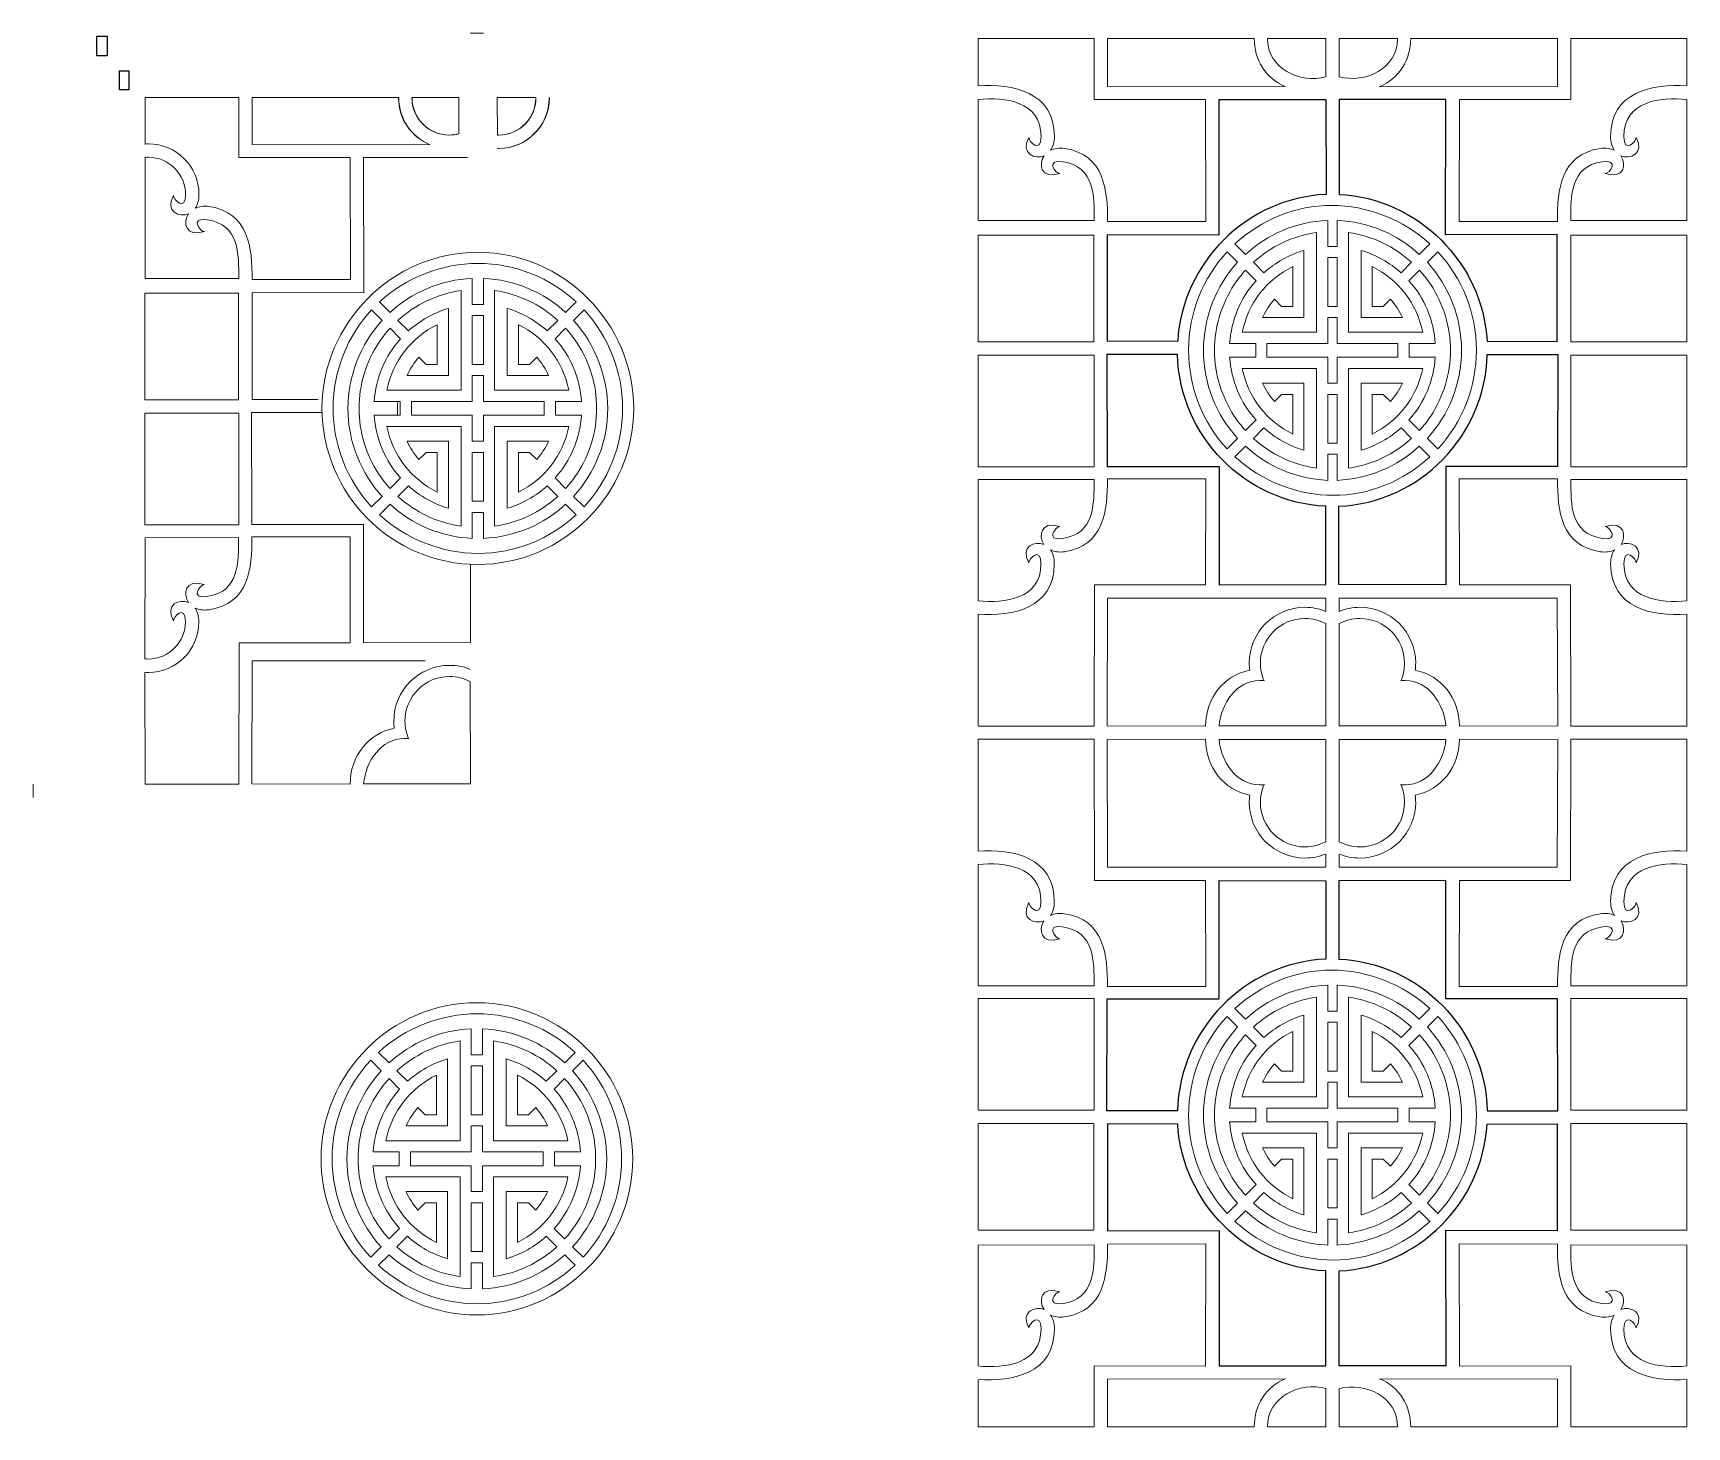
# Model space of a CAD drawing. Header units: centimetres. Extents: x -111 to 111, y -91 to 96.
import ezdxf

# ---------------------------------------------------------------- set-up
doc = ezdxf.new("R2010")
doc.units = ezdxf.units.CM
doc.header["$MEASUREMENT"] = 0
doc.header["$XCLIPFRAME"] = 0
doc.layers.add('layer 1', color=7, linetype='Continuous')
picture_1 = doc.add_image_def('image1.jpg', size_in_pixel=(2553, 4852))
picture_2 = doc.add_image_def('image2.jpg', size_in_pixel=(7236, 13752))

msp = doc.modelspace()

# ---------------------------------------------------------------- linework, layer by layer
at = {"layer": 'layer 1', "color": 250, "lineweight": 9}
for points in [[(-96.33298, 47.0112), (-83.72032, 47.0112), (-83.72032, 61.37354), (-96.33298, 61.37354), (-96.33298, 47.0112)], [(-96.32578, 30.15881), (-83.6813, 30.15881), (-83.6813, 45.20865), (-96.32578, 45.20865), (-96.32578, 30.15881)]]:
    msp.add_lwpolyline(points, close=True, dxfattribs=at)
for points in [[(-52.49757, 96.37815), (-50.69757, 96.37815), (-50.69757, 96.37815), (-50.69757, 96.37815)], [(-62.31554, 45.77712), (-62.31554, 46.12241), (-62.31554, 46.40199), (-62.31554, 46.62836)], [(-62.31554, 45.85163), (-62.31554, 45.50634), (-62.31554, 45.22676), (-62.31554, 45.00039)], [(-111.39469, -6.56243), (-111.39469, -4.76243), (-111.39469, -4.76243), (-111.39469, -4.76243)]]:
    msp.add_open_spline(points, degree=3, dxfattribs=at)
at = {"layer": 'layer 1', "color": 114, "lineweight": 9}
for points, knots in [([(15.90868, 89.29046), (15.90868, 89.29046), (15.90868, 95.6505), (15.90868, 95.6505), (15.90868, 95.6505), (15.90868, 95.6505), (31.54775, 95.6505), (31.54775, 95.6505), (31.54775, 95.6505), (31.54775, 95.6505), (31.54765, 87.42522), (31.54765, 87.42522), (31.54765, 87.42522), (31.54765, 87.42522), (46.55391, 87.45685), (46.55391, 87.45685), (46.55391, 87.45685), (46.55391, 87.45685), (46.58102, 71.0219), (46.58102, 71.0219), (46.58102, 71.0219), (46.58102, 71.0219), (33.34753, 71.03129), (33.34753, 71.03129), (33.34753, 71.03129), (33.34753, 75.22543), (32.94757, 80.0497), (27.56678, 80.83332), (27.56678, 80.83332), (26.80433, 80.94435), (26.17178, 80.83699), (25.68232, 80.60294), (25.68232, 80.60294), (25.99008, 81.05356), (26.19232, 81.6762), (26.19232, 82.47292), (26.19232, 82.47292), (26.19232, 88.4122), (20.55545, 89.61513), (15.90868, 89.29046)], [0, 0, 0, 0, 0.090909091, 0.090909091, 0.090909091, 0.090909091, 0.181818182, 0.181818182, 0.181818182, 0.181818182, 0.272727273, 0.272727273, 0.272727273, 0.272727273, 0.363636364, 0.363636364, 0.363636364, 0.363636364, 0.454545455, 0.454545455, 0.454545455, 0.454545455, 0.545454545, 0.545454545, 0.545454545, 0.545454545, 0.636363636, 0.636363636, 0.636363636, 0.636363636, 0.727272727, 0.727272727, 0.727272727, 0.727272727, 0.818181818, 0.818181818, 0.818181818, 0.818181818, 1, 1, 1, 1]), ([(57.33843, 89.16071), (57.33843, 89.16071), (33.34758, 89.2057), (33.34758, 89.2057), (33.34758, 89.2057), (33.34758, 89.2057), (33.34758, 95.6505), (33.34758, 95.6505), (33.34758, 95.6505), (33.34758, 95.6505), (53.11142, 95.6505), (53.11142, 95.6505), (53.11142, 95.6505), (53.08401, 92.809), (54.67949, 90.24645), (57.33843, 89.16071)], [0, 0, 0, 0, 0.2, 0.2, 0.2, 0.2, 0.4, 0.4, 0.4, 0.4, 0.6, 0.6, 0.6, 0.6, 1, 1, 1, 1]), ([(62.77188, 90.47506), (62.77188, 90.47506), (62.76354, 95.65062), (62.76354, 95.65062), (62.76354, 95.65062), (62.76354, 95.65062), (61.20428, 95.6505), (54.90298, 95.6505), (54.90298, 95.6505), (54.84966, 91.59907), (59.29112, 89.54119), (62.77188, 90.47506)], [0, 0, 0, 0, 0.25, 0.25, 0.25, 0.25, 0.5, 0.5, 0.5, 0.5, 1, 1, 1, 1]), ([(64.53181, 90.50929), (64.53181, 90.50929), (64.54136, 95.65238), (64.54136, 95.65238), (64.54136, 95.65238), (64.54136, 95.65238), (66.09085, 95.65049), (72.39215, 95.65049), (72.39215, 95.65049), (72.44601, 91.55855), (68.02474, 89.57215), (64.53181, 90.50929)], [0, 0, 0, 0, 0.25, 0.25, 0.25, 0.25, 0.5, 0.5, 0.5, 0.5, 1, 1, 1, 1]), ([(69.9567, 89.1607), (69.9567, 89.1607), (93.94755, 89.20569), (93.94755, 89.20569), (93.94755, 89.20569), (93.94755, 89.20569), (93.94755, 95.65049), (93.94755, 95.65049), (93.94755, 95.65049), (93.94755, 95.65049), (74.18371, 95.65049), (74.18371, 95.65049), (74.18371, 95.65049), (74.21112, 92.80899), (72.61564, 90.24644), (69.9567, 89.1607)], [0, 0, 0, 0, 0.2, 0.2, 0.2, 0.2, 0.4, 0.4, 0.4, 0.4, 0.6, 0.6, 0.6, 0.6, 1, 1, 1, 1]), ([(111.38645, 89.29045), (111.38645, 89.29045), (111.38645, 95.65049), (111.38645, 95.65049), (111.38645, 95.65049), (111.38645, 95.65049), (95.74738, 95.65049), (95.74738, 95.65049), (95.74738, 95.65049), (95.74738, 95.65049), (95.74748, 87.42521), (95.74748, 87.42521), (95.74748, 87.42521), (95.74748, 87.42521), (80.74122, 87.45684), (80.74122, 87.45684), (80.74122, 87.45684), (80.74122, 87.45684), (80.71411, 71.02189), (80.71411, 71.02189), (80.71411, 71.02189), (80.71411, 71.02189), (93.9476, 71.03128), (93.9476, 71.03128), (93.9476, 71.03128), (93.9476, 75.22542), (94.34756, 80.04969), (99.72835, 80.83331), (99.72835, 80.83331), (100.4908, 80.94434), (101.12335, 80.83698), (101.61281, 80.60293), (101.61281, 80.60293), (101.30505, 81.05355), (101.10281, 81.67619), (101.10281, 82.47291), (101.10281, 82.47291), (101.10281, 88.41219), (106.73968, 89.61512), (111.38645, 89.29045)], [0, 0, 0, 0, 0.090909091, 0.090909091, 0.090909091, 0.090909091, 0.181818182, 0.181818182, 0.181818182, 0.181818182, 0.272727273, 0.272727273, 0.272727273, 0.272727273, 0.363636364, 0.363636364, 0.363636364, 0.363636364, 0.454545455, 0.454545455, 0.454545455, 0.454545455, 0.545454545, 0.545454545, 0.545454545, 0.545454545, 0.636363636, 0.636363636, 0.636363636, 0.636363636, 0.727272727, 0.727272727, 0.727272727, 0.727272727, 0.818181818, 0.818181818, 0.818181818, 0.818181818, 1, 1, 1, 1]), ([(15.90868, 87.45116), (15.90868, 87.45116), (15.90868, 71.16472), (15.90868, 71.16472), (15.90868, 71.16472), (15.90868, 71.16472), (31.54816, 71.13054), (31.54816, 71.13054), (31.54816, 71.13054), (31.54816, 74.40578), (31.65355, 78.41917), (27.30737, 79.05211), (27.30737, 79.05211), (24.88793, 79.40445), (26.34195, 77.45892), (26.91856, 77.45864), (26.91856, 77.45864), (24.29334, 76.62943), (24.04159, 78.73426), (24.79393, 79.85207), (24.79393, 79.85207), (23.63231, 79.35413), (21.52752, 80.08921), (22.75948, 82.31792), (22.75948, 82.31792), (22.68478, 81.85366), (24.39232, 80.02787), (24.39232, 82.47292), (24.39232, 82.47292), (24.39232, 87.23617), (19.46927, 87.79052), (15.90868, 87.45116)], [0, 0, 0, 0, 0.111111111, 0.111111111, 0.111111111, 0.111111111, 0.222222222, 0.222222222, 0.222222222, 0.222222222, 0.333333333, 0.333333333, 0.333333333, 0.333333333, 0.444444444, 0.444444444, 0.444444444, 0.444444444, 0.555555556, 0.555555556, 0.555555556, 0.555555556, 0.666666667, 0.666666667, 0.666666667, 0.666666667, 0.777777778, 0.777777778, 0.777777778, 0.777777778, 1, 1, 1, 1]), ([(111.38645, 87.45115), (111.38645, 87.45115), (111.38645, 71.16471), (111.38645, 71.16471), (111.38645, 71.16471), (111.38645, 71.16471), (95.74697, 71.13053), (95.74697, 71.13053), (95.74697, 71.13053), (95.74697, 74.40577), (95.64158, 78.41916), (99.98776, 79.0521), (99.98776, 79.0521), (102.4072, 79.40444), (100.95318, 77.45891), (100.37657, 77.45863), (100.37657, 77.45863), (103.00179, 76.62942), (103.25354, 78.73425), (102.5012, 79.85206), (102.5012, 79.85206), (103.66282, 79.35412), (105.76761, 80.0892), (104.53565, 82.31791), (104.53565, 82.31791), (104.61035, 81.85365), (102.90281, 80.02786), (102.90281, 82.47291), (102.90281, 82.47291), (102.90281, 87.23616), (107.82586, 87.79051), (111.38645, 87.45115)], [0, 0, 0, 0, 0.111111111, 0.111111111, 0.111111111, 0.111111111, 0.222222222, 0.222222222, 0.222222222, 0.222222222, 0.333333333, 0.333333333, 0.333333333, 0.333333333, 0.444444444, 0.444444444, 0.444444444, 0.444444444, 0.555555556, 0.555555556, 0.555555556, 0.555555556, 0.666666667, 0.666666667, 0.666666667, 0.666666667, 0.777777778, 0.777777778, 0.777777778, 0.777777778, 1, 1, 1, 1]), ([(63.50978, 73.1832), (68.2908, 73.1832), (73.17954, 71.30603), (76.75863, 67.99001), (76.75863, 67.99001), (76.75863, 67.99001), (75.34341, 66.57479), (75.34341, 66.57479), (75.34341, 66.57479), (72.4007, 69.27748), (68.53044, 70.9855), (64.26547, 71.16673), (64.26547, 71.16673), (64.26547, 71.16673), (64.26547, 67.66316), (64.26547, 67.66316), (64.26547, 67.66316), (64.26547, 67.66316), (63.00809, 67.66316), (63.00809, 67.66316), (63.00809, 67.66316), (63.00809, 67.66316), (63.00809, 71.16673), (63.00809, 71.16673), (63.00809, 71.16673), (58.74312, 70.9855), (54.87286, 69.27748), (51.93015, 66.57479), (51.93015, 66.57479), (51.93015, 66.57479), (50.51493, 67.99001), (50.51493, 67.99001), (50.51493, 67.99001), (54.03716, 71.25335), (58.72383, 73.1832), (63.50978, 73.1832)], [0, 0, 0, 0, 0.1, 0.1, 0.1, 0.1, 0.2, 0.2, 0.2, 0.2, 0.3, 0.3, 0.3, 0.3, 0.4, 0.4, 0.4, 0.4, 0.5, 0.5, 0.5, 0.5, 0.6, 0.6, 0.6, 0.6, 0.7, 0.7, 0.7, 0.7, 0.8, 0.8, 0.8, 0.8, 1, 1, 1, 1]), ([(15.90868, 69.18609), (15.90868, 69.18609), (31.5177, 69.18609), (31.5177, 69.18609), (31.5177, 69.18609), (31.5177, 69.18609), (31.5177, 54.82374), (31.5177, 54.82374), (31.5177, 54.82374), (31.5177, 54.82374), (15.90868, 54.82374), (15.90868, 54.82374), (15.90868, 54.82374), (15.90868, 54.82374), (15.90868, 54.82374), (15.90868, 69.18609)], [0, 0, 0, 0, 0.2, 0.2, 0.2, 0.2, 0.4, 0.4, 0.4, 0.4, 0.6, 0.6, 0.6, 0.6, 1, 1, 1, 1]), ([(51.49574, 56.09365), (52.25721, 59.98994), (54.8292, 63.23878), (58.29982, 64.92846), (58.29982, 64.92846), (58.29982, 64.92846), (58.29981, 59.58661), (58.29981, 59.58661), (58.29981, 59.58661), (58.29981, 59.58661), (56.7971, 59.58661), (56.7971, 59.58661), (56.7971, 59.58661), (56.7971, 59.58661), (55.82672, 60.55695), (55.82672, 60.55695), (55.82672, 60.55695), (55.18516, 59.81683), (54.64537, 58.98611), (54.22915, 58.08662), (54.22915, 58.08662), (54.22915, 58.08662), (59.79982, 58.08661), (59.79982, 58.08661), (59.79982, 58.08661), (59.79982, 58.08661), (59.80048, 67.11414), (59.80048, 67.11414), (59.80048, 67.11414), (57.7739, 66.51688), (55.93835, 65.4733), (54.40773, 64.09723), (54.40773, 64.09723), (54.40773, 64.09723), (52.99198, 65.51298), (52.99198, 65.51298), (52.99198, 65.51298), (55.31077, 67.62567), (58.2527, 69.06616), (61.50944, 69.52558), (61.50944, 69.52558), (61.50944, 69.52558), (61.50809, 56.09362), (61.50809, 56.09362), (61.50809, 56.09362), (61.50809, 56.09362), (51.49574, 56.09365), (51.49574, 56.09365)], [0, 0, 0, 0, 0.076923077, 0.076923077, 0.076923077, 0.076923077, 0.153846154, 0.153846154, 0.153846154, 0.153846154, 0.230769231, 0.230769231, 0.230769231, 0.230769231, 0.307692308, 0.307692308, 0.307692308, 0.307692308, 0.384615385, 0.384615385, 0.384615385, 0.384615385, 0.461538462, 0.461538462, 0.461538462, 0.461538462, 0.538461538, 0.538461538, 0.538461538, 0.538461538, 0.615384615, 0.615384615, 0.615384615, 0.615384615, 0.692307692, 0.692307692, 0.692307692, 0.692307692, 0.769230769, 0.769230769, 0.769230769, 0.769230769, 0.846153846, 0.846153846, 0.846153846, 0.846153846, 1, 1, 1, 1]), ([(75.79939, 56.09364), (75.03792, 59.98993), (72.46593, 63.23877), (68.99531, 64.92845), (68.99531, 64.92845), (68.99531, 64.92845), (68.99532, 59.5866), (68.99532, 59.5866), (68.99532, 59.5866), (68.99532, 59.5866), (70.49803, 59.5866), (70.49803, 59.5866), (70.49803, 59.5866), (70.49803, 59.5866), (71.46841, 60.55694), (71.46841, 60.55694), (71.46841, 60.55694), (72.10997, 59.81682), (72.64976, 58.9861), (73.06598, 58.08661), (73.06598, 58.08661), (73.06598, 58.08661), (67.49531, 58.0866), (67.49531, 58.0866), (67.49531, 58.0866), (67.49531, 58.0866), (67.49465, 67.11413), (67.49465, 67.11413), (67.49465, 67.11413), (69.52123, 66.51687), (71.35678, 65.47329), (72.8874, 64.09722), (72.8874, 64.09722), (72.8874, 64.09722), (74.30315, 65.51297), (74.30315, 65.51297), (74.30315, 65.51297), (71.98436, 67.62566), (69.04243, 69.06615), (65.78569, 69.52557), (65.78569, 69.52557), (65.78569, 69.52557), (65.78704, 56.09361), (65.78704, 56.09361), (65.78704, 56.09361), (65.78704, 56.09361), (75.79939, 56.09364), (75.79939, 56.09364)], [0, 0, 0, 0, 0.076923077, 0.076923077, 0.076923077, 0.076923077, 0.153846154, 0.153846154, 0.153846154, 0.153846154, 0.230769231, 0.230769231, 0.230769231, 0.230769231, 0.307692308, 0.307692308, 0.307692308, 0.307692308, 0.384615385, 0.384615385, 0.384615385, 0.384615385, 0.461538462, 0.461538462, 0.461538462, 0.461538462, 0.538461538, 0.538461538, 0.538461538, 0.538461538, 0.615384615, 0.615384615, 0.615384615, 0.615384615, 0.692307692, 0.692307692, 0.692307692, 0.692307692, 0.769230769, 0.769230769, 0.769230769, 0.769230769, 0.846153846, 0.846153846, 0.846153846, 0.846153846, 1, 1, 1, 1]), ([(111.38645, 69.18608), (111.38645, 69.18608), (95.77743, 69.18608), (95.77743, 69.18608), (95.77743, 69.18608), (95.77743, 69.18608), (95.77743, 54.82373), (95.77743, 54.82373), (95.77743, 54.82373), (95.77743, 54.82373), (111.38645, 54.82373), (111.38645, 54.82373), (111.38645, 54.82373), (111.38645, 54.82373), (111.38645, 54.82373), (111.38645, 69.18608)], [0, 0, 0, 0, 0.2, 0.2, 0.2, 0.2, 0.4, 0.4, 0.4, 0.4, 0.6, 0.6, 0.6, 0.6, 1, 1, 1, 1]), ([(46.26361, 53.6822), (46.26361, 57.96349), (47.91513, 62.29582), (50.86962, 65.51403), (50.86962, 65.51403), (50.86962, 65.51403), (49.45445, 66.92949), (49.45445, 66.92949), (49.45445, 66.92949), (46.23296, 63.45127), (44.2636, 58.79675), (44.2636, 53.6832), (44.2636, 53.6832), (44.2636, 48.75433), (46.10444, 44.01117), (49.45445, 40.39419), (49.45445, 40.39419), (49.45445, 40.39419), (50.86962, 41.80965), (50.86962, 41.80965), (50.86962, 41.80965), (48.00963, 44.92492), (46.26361, 49.12093), (46.26361, 53.6822)], [0, 0, 0, 0, 0.142857143, 0.142857143, 0.142857143, 0.142857143, 0.285714286, 0.285714286, 0.285714286, 0.285714286, 0.428571429, 0.428571429, 0.428571429, 0.428571429, 0.571428571, 0.571428571, 0.571428571, 0.571428571, 0.714285714, 0.714285714, 0.714285714, 0.714285714, 1, 1, 1, 1]), ([(81.03152, 53.68219), (81.03152, 57.96348), (79.38, 62.29581), (76.42551, 65.51402), (76.42551, 65.51402), (76.42551, 65.51402), (77.84068, 66.92948), (77.84068, 66.92948), (77.84068, 66.92948), (81.06217, 63.45126), (83.03153, 58.79674), (83.03153, 53.68319), (83.03153, 53.68319), (83.03153, 48.75432), (81.19069, 44.01116), (77.84068, 40.39418), (77.84068, 40.39418), (77.84068, 40.39418), (76.42551, 41.80964), (76.42551, 41.80964), (76.42551, 41.80964), (79.2855, 44.92491), (81.03152, 49.12092), (81.03152, 53.68219)], [0, 0, 0, 0, 0.142857143, 0.142857143, 0.142857143, 0.142857143, 0.285714286, 0.285714286, 0.285714286, 0.285714286, 0.428571429, 0.428571429, 0.428571429, 0.428571429, 0.571428571, 0.571428571, 0.571428571, 0.571428571, 0.714285714, 0.714285714, 0.714285714, 0.714285714, 1, 1, 1, 1]), ([(63.00809, 59.58661), (63.00809, 59.58661), (63.00809, 66.16074), (63.00809, 66.16074), (63.00809, 66.16074), (63.00809, 66.16074), (64.26547, 66.16074), (64.26547, 66.16074), (64.26547, 66.16074), (64.26547, 66.16074), (64.26547, 59.58661), (64.26547, 59.58661), (64.26547, 59.58661), (64.26547, 59.58661), (63.00809, 59.58661), (63.00809, 59.58661)], [0, 0, 0, 0, 0.2, 0.2, 0.2, 0.2, 0.4, 0.4, 0.4, 0.4, 0.6, 0.6, 0.6, 0.6, 1, 1, 1, 1]), ([(53.30255, 54.59363), (53.30255, 54.59363), (49.79331, 54.59363), (49.79331, 54.59363), (49.79331, 54.59363), (50.02344, 57.72641), (51.23634, 60.68722), (53.34723, 63.03644), (53.34723, 63.03644), (53.34723, 63.03644), (51.93141, 64.45248), (51.93141, 64.45248), (51.93141, 64.45248), (51.37863, 63.84552), (50.87191, 63.19586), (50.41678, 62.50906), (50.41678, 62.50906), (48.70207, 59.88656), (47.72806, 56.80637), (47.76387, 53.66184), (47.76387, 53.66184), (47.72806, 50.51731), (48.70207, 47.43712), (50.41678, 44.81462), (50.41678, 44.81462), (50.87191, 44.12782), (51.37863, 43.47816), (51.93141, 42.8712), (51.93141, 42.8712), (51.93141, 42.8712), (53.34723, 44.28724), (53.34723, 44.28724), (53.34723, 44.28724), (51.23634, 46.63646), (50.02344, 49.59727), (49.79331, 52.73005), (49.79331, 52.73005), (49.79331, 52.73005), (53.30255, 52.73005), (53.30255, 52.73005), (53.30255, 52.73005), (53.30255, 52.73005), (53.30255, 54.59363), (53.30255, 54.59363)], [0, 0, 0, 0, 0.083333333, 0.083333333, 0.083333333, 0.083333333, 0.166666667, 0.166666667, 0.166666667, 0.166666667, 0.25, 0.25, 0.25, 0.25, 0.333333333, 0.333333333, 0.333333333, 0.333333333, 0.416666667, 0.416666667, 0.416666667, 0.416666667, 0.5, 0.5, 0.5, 0.5, 0.583333333, 0.583333333, 0.583333333, 0.583333333, 0.666666667, 0.666666667, 0.666666667, 0.666666667, 0.75, 0.75, 0.75, 0.75, 0.833333333, 0.833333333, 0.833333333, 0.833333333, 1, 1, 1, 1]), ([(73.99258, 54.59362), (73.99258, 54.59362), (77.50182, 54.59362), (77.50182, 54.59362), (77.50182, 54.59362), (77.27169, 57.7264), (76.05879, 60.68721), (73.9479, 63.03643), (73.9479, 63.03643), (73.9479, 63.03643), (75.36372, 64.45247), (75.36372, 64.45247), (75.36372, 64.45247), (75.9165, 63.84551), (76.42322, 63.19585), (76.87835, 62.50905), (76.87835, 62.50905), (78.59306, 59.88655), (79.56707, 56.80636), (79.53126, 53.66183), (79.53126, 53.66183), (79.56707, 50.5173), (78.59306, 47.43711), (76.87835, 44.81461), (76.87835, 44.81461), (76.42322, 44.12781), (75.9165, 43.47815), (75.36372, 42.87119), (75.36372, 42.87119), (75.36372, 42.87119), (73.9479, 44.28723), (73.9479, 44.28723), (73.9479, 44.28723), (76.05879, 46.63645), (77.27169, 49.59726), (77.50182, 52.73004), (77.50182, 52.73004), (77.50182, 52.73004), (73.99258, 52.73004), (73.99258, 52.73004), (73.99258, 52.73004), (73.99258, 52.73004), (73.99258, 54.59362), (73.99258, 54.59362)], [0, 0, 0, 0, 0.083333333, 0.083333333, 0.083333333, 0.083333333, 0.166666667, 0.166666667, 0.166666667, 0.166666667, 0.25, 0.25, 0.25, 0.25, 0.333333333, 0.333333333, 0.333333333, 0.333333333, 0.416666667, 0.416666667, 0.416666667, 0.416666667, 0.5, 0.5, 0.5, 0.5, 0.583333333, 0.583333333, 0.583333333, 0.583333333, 0.666666667, 0.666666667, 0.666666667, 0.666666667, 0.75, 0.75, 0.75, 0.75, 0.833333333, 0.833333333, 0.833333333, 0.833333333, 1, 1, 1, 1]), ([(63.00808, 49.23707), (63.00808, 49.23707), (63.00809, 52.73006), (63.00809, 52.73006), (63.00809, 52.73006), (63.00809, 52.73006), (54.80911, 52.73006), (54.80911, 52.73006), (54.80911, 52.73006), (54.80911, 52.73006), (54.80911, 54.59362), (54.80911, 54.59362), (54.80911, 54.59362), (54.80911, 54.59362), (63.00809, 54.59362), (63.00809, 54.59362), (63.00809, 54.59362), (63.00809, 54.59362), (63.00808, 58.08661), (63.00808, 58.08661), (63.00808, 58.08661), (63.00808, 58.08661), (64.26548, 58.08661), (64.26548, 58.08661), (64.26548, 58.08661), (64.26548, 58.08661), (64.26547, 54.59362), (64.26547, 54.59362), (64.26547, 54.59362), (64.26547, 54.59362), (72.46445, 54.59362), (72.46445, 54.59362), (72.46445, 54.59362), (72.46445, 54.59362), (72.46445, 52.73006), (72.46445, 52.73006), (72.46445, 52.73006), (72.46445, 52.73006), (64.26547, 52.73006), (64.26547, 52.73006), (64.26547, 52.73006), (64.26547, 52.73006), (64.26548, 49.23707), (64.26548, 49.23707), (64.26548, 49.23707), (64.26548, 49.23707), (63.00808, 49.23707), (63.00808, 49.23707)], [0, 0, 0, 0, 0.076923077, 0.076923077, 0.076923077, 0.076923077, 0.153846154, 0.153846154, 0.153846154, 0.153846154, 0.230769231, 0.230769231, 0.230769231, 0.230769231, 0.307692308, 0.307692308, 0.307692308, 0.307692308, 0.384615385, 0.384615385, 0.384615385, 0.384615385, 0.461538462, 0.461538462, 0.461538462, 0.461538462, 0.538461538, 0.538461538, 0.538461538, 0.538461538, 0.615384615, 0.615384615, 0.615384615, 0.615384615, 0.692307692, 0.692307692, 0.692307692, 0.692307692, 0.769230769, 0.769230769, 0.769230769, 0.769230769, 0.846153846, 0.846153846, 0.846153846, 0.846153846, 1, 1, 1, 1]), ([(15.90868, 37.97135), (15.90868, 37.97135), (15.90868, 37.97135), (15.90041, 53.0212), (15.90041, 53.0212), (15.90041, 53.0212), (31.55672, 53.0212), (31.55672, 53.0212), (31.55672, 53.0212), (31.55672, 53.0212), (31.55672, 37.97135), (31.55672, 37.97135), (31.55672, 37.97135), (31.55672, 37.97135), (15.90868, 37.97135), (15.90868, 37.97135)], [0, 0, 0, 0, 0.2, 0.2, 0.2, 0.2, 0.4, 0.4, 0.4, 0.4, 0.6, 0.6, 0.6, 0.6, 1, 1, 1, 1]), ([(111.38645, 37.97134), (111.38645, 37.97134), (95.73841, 37.97134), (95.73841, 37.97134), (95.73841, 37.97134), (95.73841, 37.97134), (95.73841, 53.02119), (95.73841, 53.02119), (95.73841, 53.02119), (95.73841, 53.02119), (111.39472, 53.02119), (111.39472, 53.02119), (111.39472, 53.02119), (111.38657, 38.19818), (111.38645, 37.97134), (111.38645, 37.97134)], [0, 0, 0, 0, 0.2, 0.2, 0.2, 0.2, 0.4, 0.4, 0.4, 0.4, 0.6, 0.6, 0.6, 0.6, 1, 1, 1, 1]), ([(51.49574, 51.23003), (52.25721, 47.33374), (54.8292, 44.0849), (58.29982, 42.39522), (58.29982, 42.39522), (58.29982, 42.39522), (58.29981, 47.73707), (58.29981, 47.73707), (58.29981, 47.73707), (58.29981, 47.73707), (56.7971, 47.73707), (56.7971, 47.73707), (56.7971, 47.73707), (56.7971, 47.73707), (55.82672, 46.76673), (55.82672, 46.76673), (55.82672, 46.76673), (55.18516, 47.50685), (54.64537, 48.33757), (54.22915, 49.23706), (54.22915, 49.23706), (54.22915, 49.23706), (59.79982, 49.23707), (59.79982, 49.23707), (59.79982, 49.23707), (59.79982, 49.23707), (59.80048, 40.20954), (59.80048, 40.20954), (59.80048, 40.20954), (57.7739, 40.8068), (55.93835, 41.85038), (54.40773, 43.22645), (54.40773, 43.22645), (54.40773, 43.22645), (52.99198, 41.8107), (52.99198, 41.8107), (52.99198, 41.8107), (55.31077, 39.69801), (58.2527, 38.25752), (61.50944, 37.7981), (61.50944, 37.7981), (61.50944, 37.7981), (61.50809, 51.23006), (61.50809, 51.23006), (61.50809, 51.23006), (61.50809, 51.23006), (51.49574, 51.23003), (51.49574, 51.23003)], [0, 0, 0, 0, 0.076923077, 0.076923077, 0.076923077, 0.076923077, 0.153846154, 0.153846154, 0.153846154, 0.153846154, 0.230769231, 0.230769231, 0.230769231, 0.230769231, 0.307692308, 0.307692308, 0.307692308, 0.307692308, 0.384615385, 0.384615385, 0.384615385, 0.384615385, 0.461538462, 0.461538462, 0.461538462, 0.461538462, 0.538461538, 0.538461538, 0.538461538, 0.538461538, 0.615384615, 0.615384615, 0.615384615, 0.615384615, 0.692307692, 0.692307692, 0.692307692, 0.692307692, 0.769230769, 0.769230769, 0.769230769, 0.769230769, 0.846153846, 0.846153846, 0.846153846, 0.846153846, 1, 1, 1, 1]), ([(75.79939, 51.23002), (75.03792, 47.33373), (72.46593, 44.08489), (68.99531, 42.39521), (68.99531, 42.39521), (68.99531, 42.39521), (68.99532, 47.73706), (68.99532, 47.73706), (68.99532, 47.73706), (68.99532, 47.73706), (70.49803, 47.73706), (70.49803, 47.73706), (70.49803, 47.73706), (70.49803, 47.73706), (71.46841, 46.76672), (71.46841, 46.76672), (71.46841, 46.76672), (72.10997, 47.50684), (72.64976, 48.33756), (73.06598, 49.23705), (73.06598, 49.23705), (73.06598, 49.23705), (67.49531, 49.23706), (67.49531, 49.23706), (67.49531, 49.23706), (67.49531, 49.23706), (67.49465, 40.20953), (67.49465, 40.20953), (67.49465, 40.20953), (69.52123, 40.80679), (71.35678, 41.85037), (72.8874, 43.22644), (72.8874, 43.22644), (72.8874, 43.22644), (74.30315, 41.81069), (74.30315, 41.81069), (74.30315, 41.81069), (71.98436, 39.698), (69.04243, 38.25751), (65.78569, 37.79809), (65.78569, 37.79809), (65.78569, 37.79809), (65.78704, 51.23005), (65.78704, 51.23005), (65.78704, 51.23005), (65.78704, 51.23005), (75.79939, 51.23002), (75.79939, 51.23002)], [0, 0, 0, 0, 0.076923077, 0.076923077, 0.076923077, 0.076923077, 0.153846154, 0.153846154, 0.153846154, 0.153846154, 0.230769231, 0.230769231, 0.230769231, 0.230769231, 0.307692308, 0.307692308, 0.307692308, 0.307692308, 0.384615385, 0.384615385, 0.384615385, 0.384615385, 0.461538462, 0.461538462, 0.461538462, 0.461538462, 0.538461538, 0.538461538, 0.538461538, 0.538461538, 0.615384615, 0.615384615, 0.615384615, 0.615384615, 0.692307692, 0.692307692, 0.692307692, 0.692307692, 0.769230769, 0.769230769, 0.769230769, 0.769230769, 0.846153846, 0.846153846, 0.846153846, 0.846153846, 1, 1, 1, 1]), ([(64.26547, 41.16294), (64.26547, 41.16294), (64.26547, 47.73707), (64.26547, 47.73707), (64.26547, 47.73707), (64.26547, 47.73707), (63.00809, 47.73707), (63.00809, 47.73707), (63.00809, 47.73707), (63.00809, 47.73707), (63.00809, 41.16294), (63.00809, 41.16294), (63.00809, 41.16294), (63.00809, 41.16294), (64.26547, 41.16294), (64.26547, 41.16294)], [0, 0, 0, 0, 0.2, 0.2, 0.2, 0.2, 0.4, 0.4, 0.4, 0.4, 0.6, 0.6, 0.6, 0.6, 1, 1, 1, 1]), ([(63.76378, 34.14048), (68.5448, 34.14048), (73.17954, 36.01765), (76.75863, 39.33367), (76.75863, 39.33367), (76.75863, 39.33367), (75.34341, 40.74889), (75.34341, 40.74889), (75.34341, 40.74889), (72.4007, 38.0462), (68.53044, 36.33818), (64.26547, 36.15695), (64.26547, 36.15695), (64.26547, 36.15695), (64.26547, 39.66052), (64.26547, 39.66052), (64.26547, 39.66052), (64.26547, 39.66052), (63.00809, 39.66052), (63.00809, 39.66052), (63.00809, 39.66052), (63.00809, 39.66052), (63.00809, 36.15695), (63.00809, 36.15695), (63.00809, 36.15695), (58.74312, 36.33818), (54.87286, 38.0462), (51.93015, 40.74889), (51.93015, 40.74889), (51.93015, 40.74889), (50.51493, 39.33367), (50.51493, 39.33367), (50.51493, 39.33367), (54.09402, 36.01765), (58.98276, 34.14048), (63.76378, 34.14048)], [0, 0, 0, 0, 0.1, 0.1, 0.1, 0.1, 0.2, 0.2, 0.2, 0.2, 0.3, 0.3, 0.3, 0.3, 0.4, 0.4, 0.4, 0.4, 0.5, 0.5, 0.5, 0.5, 0.6, 0.6, 0.6, 0.6, 0.7, 0.7, 0.7, 0.7, 0.8, 0.8, 0.8, 0.8, 1, 1, 1, 1]), ([(15.90868, 18.1278), (15.90868, 18.1278), (15.90868, 3.05143), (15.90868, 3.05143), (15.90868, 3.05143), (15.90868, 3.05143), (31.55641, 3.05117), (31.55641, 3.05117), (31.55641, 3.05117), (31.55641, 3.05117), (31.60125, 22.08168), (31.60125, 22.08168), (31.60125, 22.08168), (31.60125, 22.08168), (46.54259, 22.0844), (46.54259, 22.0844), (46.54259, 22.0844), (46.54259, 22.0844), (46.56614, 36.36212), (46.56614, 36.36212), (46.56614, 36.36212), (46.56614, 36.36212), (33.33265, 36.35273), (33.33265, 36.35273), (33.33265, 36.35273), (33.33265, 32.15859), (32.93269, 27.33432), (27.5519, 26.5507), (27.5519, 26.5507), (26.78945, 26.43967), (26.1569, 26.54703), (25.66744, 26.78108), (25.66744, 26.78108), (25.9752, 26.33046), (26.17744, 25.70782), (26.17744, 24.9111), (26.17744, 24.9111), (26.17744, 18.92994), (20.55721, 17.80301), (15.90868, 18.1278)], [0, 0, 0, 0, 0.090909091, 0.090909091, 0.090909091, 0.090909091, 0.181818182, 0.181818182, 0.181818182, 0.181818182, 0.272727273, 0.272727273, 0.272727273, 0.272727273, 0.363636364, 0.363636364, 0.363636364, 0.363636364, 0.454545455, 0.454545455, 0.454545455, 0.454545455, 0.545454545, 0.545454545, 0.545454545, 0.545454545, 0.636363636, 0.636363636, 0.636363636, 0.636363636, 0.727272727, 0.727272727, 0.727272727, 0.727272727, 0.818181818, 0.818181818, 0.818181818, 0.818181818, 1, 1, 1, 1]), ([(15.90868, 19.93286), (15.90868, 19.93286), (15.90868, 36.25354), (15.90868, 36.25354), (15.90868, 36.25354), (15.90868, 36.25354), (31.53328, 36.25348), (31.53328, 36.25348), (31.53328, 36.25348), (31.53328, 32.97824), (31.63867, 28.96485), (27.29249, 28.33191), (27.29249, 28.33191), (24.87305, 27.97957), (26.32707, 29.9251), (26.90368, 29.92538), (26.90368, 29.92538), (24.27846, 30.75459), (24.02671, 28.64976), (24.77905, 27.53195), (24.77905, 27.53195), (23.61743, 28.02989), (21.51264, 27.29481), (22.7446, 25.0661), (22.7446, 25.0661), (22.6699, 25.53036), (24.37744, 27.35615), (24.37744, 24.9111), (24.37744, 24.9111), (24.37744, 20.15475), (19.4668, 19.59374), (15.90868, 19.93286)], [0, 0, 0, 0, 0.111111111, 0.111111111, 0.111111111, 0.111111111, 0.222222222, 0.222222222, 0.222222222, 0.222222222, 0.333333333, 0.333333333, 0.333333333, 0.333333333, 0.444444444, 0.444444444, 0.444444444, 0.444444444, 0.555555556, 0.555555556, 0.555555556, 0.555555556, 0.666666667, 0.666666667, 0.666666667, 0.666666667, 0.777777778, 0.777777778, 0.777777778, 0.777777778, 1, 1, 1, 1]), ([(111.38645, 18.12779), (111.38645, 18.12779), (111.38645, 3.05142), (111.38645, 3.05142), (111.38645, 3.05142), (111.38645, 3.05142), (95.73872, 3.05116), (95.73872, 3.05116), (95.73872, 3.05116), (95.73872, 3.05116), (95.69388, 22.08167), (95.69388, 22.08167), (95.69388, 22.08167), (95.69388, 22.08167), (80.75254, 22.08439), (80.75254, 22.08439), (80.75254, 22.08439), (80.75254, 22.08439), (80.72899, 36.36211), (80.72899, 36.36211), (80.72899, 36.36211), (80.72899, 36.36211), (93.96248, 36.35272), (93.96248, 36.35272), (93.96248, 36.35272), (93.96248, 32.15858), (94.36244, 27.33431), (99.74323, 26.55069), (99.74323, 26.55069), (100.50568, 26.43966), (101.13823, 26.54702), (101.62769, 26.78107), (101.62769, 26.78107), (101.31993, 26.33045), (101.11769, 25.70781), (101.11769, 24.91109), (101.11769, 24.91109), (101.11769, 18.92993), (106.73792, 17.803), (111.38645, 18.12779)], [0, 0, 0, 0, 0.090909091, 0.090909091, 0.090909091, 0.090909091, 0.181818182, 0.181818182, 0.181818182, 0.181818182, 0.272727273, 0.272727273, 0.272727273, 0.272727273, 0.363636364, 0.363636364, 0.363636364, 0.363636364, 0.454545455, 0.454545455, 0.454545455, 0.454545455, 0.545454545, 0.545454545, 0.545454545, 0.545454545, 0.636363636, 0.636363636, 0.636363636, 0.636363636, 0.727272727, 0.727272727, 0.727272727, 0.727272727, 0.818181818, 0.818181818, 0.818181818, 0.818181818, 1, 1, 1, 1]), ([(111.38645, 19.93285), (111.38645, 19.93285), (111.38645, 36.25353), (111.38645, 36.25353), (111.38645, 36.25353), (111.38645, 36.25353), (95.76185, 36.25347), (95.76185, 36.25347), (95.76185, 36.25347), (95.76185, 32.97823), (95.65646, 28.96484), (100.00264, 28.3319), (100.00264, 28.3319), (102.42208, 27.97956), (100.96806, 29.92509), (100.39145, 29.92537), (100.39145, 29.92537), (103.01667, 30.75458), (103.26842, 28.64975), (102.51608, 27.53194), (102.51608, 27.53194), (103.6777, 28.02988), (105.78249, 27.2948), (104.55053, 25.06609), (104.55053, 25.06609), (104.62523, 25.53035), (102.91769, 27.35614), (102.91769, 24.91109), (102.91769, 24.91109), (102.91769, 20.15474), (107.82833, 19.59373), (111.38645, 19.93285)], [0, 0, 0, 0, 0.111111111, 0.111111111, 0.111111111, 0.111111111, 0.222222222, 0.222222222, 0.222222222, 0.222222222, 0.333333333, 0.333333333, 0.333333333, 0.333333333, 0.444444444, 0.444444444, 0.444444444, 0.444444444, 0.555555556, 0.555555556, 0.555555556, 0.555555556, 0.666666667, 0.666666667, 0.666666667, 0.666666667, 0.777777778, 0.777777778, 0.777777778, 0.777777778, 1, 1, 1, 1]), ([(62.74472, 20.30151), (62.74472, 20.30151), (62.74068, 18.52009), (62.74068, 18.52009), (62.74068, 18.52009), (61.87538, 18.8687), (60.93016, 19.06059), (59.94024, 19.06059), (59.94024, 19.06059), (55.7988, 19.06059), (52.44024, 15.70202), (52.44024, 11.56059), (52.44024, 11.56059), (52.44024, 11.23001), (52.46222, 10.90454), (52.50371, 10.58523), (52.50371, 10.58523), (49.00185, 9.95291), (46.55435, 6.75586), (46.55435, 3.07213), (46.55435, 3.07213), (46.55435, 3.07213), (33.29844, 3.08921), (33.29844, 3.08921), (33.29844, 3.08921), (33.29844, 3.08921), (33.35409, 20.29723), (33.35409, 20.29723), (33.35409, 20.29723), (33.35409, 20.29723), (62.74472, 20.30151), (62.74472, 20.30151)], [0, 0, 0, 0, 0.111111111, 0.111111111, 0.111111111, 0.111111111, 0.222222222, 0.222222222, 0.222222222, 0.222222222, 0.333333333, 0.333333333, 0.333333333, 0.333333333, 0.444444444, 0.444444444, 0.444444444, 0.444444444, 0.555555556, 0.555555556, 0.555555556, 0.555555556, 0.666666667, 0.666666667, 0.666666667, 0.666666667, 0.777777778, 0.777777778, 0.777777778, 0.777777778, 1, 1, 1, 1]), ([(64.55516, 20.30145), (64.55516, 20.30145), (93.9282, 20.3015), (93.9282, 20.3015), (93.9282, 20.3015), (93.9282, 20.3015), (93.99669, 3.0892), (93.99669, 3.0892), (93.99669, 3.0892), (93.99669, 3.0892), (80.74078, 3.07212), (80.74078, 3.07212), (80.74078, 3.07212), (80.74078, 6.75585), (78.29328, 9.9529), (74.79142, 10.58522), (74.79142, 10.58522), (74.83291, 10.90453), (74.85489, 11.23), (74.85489, 11.56058), (74.85489, 11.56058), (74.85489, 15.70201), (71.49633, 19.06058), (67.35489, 19.06058), (67.35489, 19.06058), (66.36497, 19.06058), (65.41975, 18.86869), (64.55445, 18.52008), (64.55445, 18.52008), (64.55516, 19.69802), (64.55516, 20.30145), (64.55516, 20.30145)], [0, 0, 0, 0, 0.111111111, 0.111111111, 0.111111111, 0.111111111, 0.222222222, 0.222222222, 0.222222222, 0.222222222, 0.333333333, 0.333333333, 0.333333333, 0.333333333, 0.444444444, 0.444444444, 0.444444444, 0.444444444, 0.555555556, 0.555555556, 0.555555556, 0.555555556, 0.666666667, 0.666666667, 0.666666667, 0.666666667, 0.777777778, 0.777777778, 0.777777778, 0.777777778, 1, 1, 1, 1]), ([(48.36856, 3.0921), (62.74936, 3.0921), (62.74936, 3.0921), (62.74936, 3.0921), (62.74936, 3.0921), (62.74936, 3.0921), (62.7396, 16.86866), (62.7396, 16.86866), (62.7396, 16.86866), (61.90356, 17.3108), (60.95161, 17.56059), (59.94024, 17.56059), (59.94024, 17.56059), (56.62709, 17.56059), (53.94024, 14.87373), (53.94024, 11.56059), (53.94024, 11.56059), (53.94024, 10.71341), (54.11593, 9.90718), (54.43285, 9.17635), (54.43285, 9.17635), (54.23932, 9.19519), (54.04308, 9.20481), (53.84463, 9.20481), (53.84463, 9.20481), (50.72304, 9.20481), (48.6548, 6.13895), (48.36856, 3.0921)], [0, 0, 0, 0, 0.125, 0.125, 0.125, 0.125, 0.25, 0.25, 0.25, 0.25, 0.375, 0.375, 0.375, 0.375, 0.5, 0.5, 0.5, 0.5, 0.625, 0.625, 0.625, 0.625, 0.75, 0.75, 0.75, 0.75, 1, 1, 1, 1]), ([(78.92657, 3.09209), (64.54577, 3.09209), (64.54577, 3.09209), (64.54577, 3.09209), (64.54577, 3.09209), (64.54577, 3.09209), (64.55553, 16.86865), (64.55553, 16.86865), (64.55553, 16.86865), (65.39157, 17.31079), (66.34352, 17.56058), (67.35489, 17.56058), (67.35489, 17.56058), (70.66804, 17.56058), (73.35489, 14.87372), (73.35489, 11.56058), (73.35489, 11.56058), (73.35489, 10.7134), (73.1792, 9.90717), (72.86228, 9.17634), (72.86228, 9.17634), (73.05581, 9.19518), (73.25205, 9.2048), (73.4505, 9.2048), (73.4505, 9.2048), (76.57209, 9.2048), (78.64033, 6.13894), (78.92657, 3.09209)], [0, 0, 0, 0, 0.125, 0.125, 0.125, 0.125, 0.25, 0.25, 0.25, 0.25, 0.375, 0.375, 0.375, 0.375, 0.5, 0.5, 0.5, 0.5, 0.625, 0.625, 0.625, 0.625, 0.75, 0.75, 0.75, 0.75, 1, 1, 1, 1]), ([(15.90868, -13.7656), (15.90868, -13.7656), (15.90868, 1.31077), (15.90868, 1.31077), (15.90868, 1.31077), (15.90868, 1.31077), (31.55641, 1.31103), (31.55641, 1.31103), (31.55641, 1.31103), (31.55641, 1.31103), (31.60125, -17.71948), (31.60125, -17.71948), (31.60125, -17.71948), (31.60125, -17.71948), (46.54259, -17.7222), (46.54259, -17.7222), (46.54259, -17.7222), (46.54259, -17.7222), (46.56614, -31.99992), (46.56614, -31.99992), (46.56614, -31.99992), (46.56614, -31.99992), (33.33265, -31.99053), (33.33265, -31.99053), (33.33265, -31.99053), (33.33265, -27.79639), (32.93269, -22.97212), (27.5519, -22.1885), (27.5519, -22.1885), (26.78945, -22.07747), (26.1569, -22.18483), (25.66744, -22.41888), (25.66744, -22.41888), (25.9752, -21.96826), (26.17744, -21.34562), (26.17744, -20.5489), (26.17744, -20.5489), (26.17744, -14.56774), (20.55721, -13.44081), (15.90868, -13.7656)], [0, 0, 0, 0, 0.090909091, 0.090909091, 0.090909091, 0.090909091, 0.181818182, 0.181818182, 0.181818182, 0.181818182, 0.272727273, 0.272727273, 0.272727273, 0.272727273, 0.363636364, 0.363636364, 0.363636364, 0.363636364, 0.454545455, 0.454545455, 0.454545455, 0.454545455, 0.545454545, 0.545454545, 0.545454545, 0.545454545, 0.636363636, 0.636363636, 0.636363636, 0.636363636, 0.727272727, 0.727272727, 0.727272727, 0.727272727, 0.818181818, 0.818181818, 0.818181818, 0.818181818, 1, 1, 1, 1]), ([(62.749, -15.93503), (62.749, -15.93503), (62.749, -15.33583), (62.74068, -14.15789), (62.74068, -14.15789), (61.87538, -14.5065), (60.93016, -14.69839), (59.94024, -14.69839), (59.94024, -14.69839), (55.7988, -14.69839), (52.44024, -11.33982), (52.44024, -7.19839), (52.44024, -7.19839), (52.44024, -6.86781), (52.46222, -6.54234), (52.50371, -6.22303), (52.50371, -6.22303), (49.00185, -5.59071), (46.55435, -2.39366), (46.55435, 1.29007), (46.55435, 1.29007), (46.55435, 1.29007), (33.29844, 1.27299), (33.29844, 1.27299), (33.29844, 1.27299), (33.29844, 1.27299), (33.34981, -15.93503), (33.34981, -15.93503), (33.34981, -15.93503), (33.34981, -15.93503), (62.749, -15.93503), (62.749, -15.93503)], [0, 0, 0, 0, 0.111111111, 0.111111111, 0.111111111, 0.111111111, 0.222222222, 0.222222222, 0.222222222, 0.222222222, 0.333333333, 0.333333333, 0.333333333, 0.333333333, 0.444444444, 0.444444444, 0.444444444, 0.444444444, 0.555555556, 0.555555556, 0.555555556, 0.555555556, 0.666666667, 0.666666667, 0.666666667, 0.666666667, 0.777777778, 0.777777778, 0.777777778, 0.777777778, 1, 1, 1, 1]), ([(48.36856, 1.2701), (62.74936, 1.2701), (62.74936, 1.2701), (62.74936, 1.2701), (62.74936, 1.2701), (62.74936, 1.2701), (62.7396, -12.50646), (62.7396, -12.50646), (62.7396, -12.50646), (61.90356, -12.9486), (60.95161, -13.19839), (59.94024, -13.19839), (59.94024, -13.19839), (56.62709, -13.19839), (53.94024, -10.51153), (53.94024, -7.19839), (53.94024, -7.19839), (53.94024, -6.35121), (54.11593, -5.54498), (54.43285, -4.81415), (54.43285, -4.81415), (54.23932, -4.83299), (54.04308, -4.84261), (53.84463, -4.84261), (53.84463, -4.84261), (50.72304, -4.84261), (48.6548, -1.77675), (48.36856, 1.2701)], [0, 0, 0, 0, 0.125, 0.125, 0.125, 0.125, 0.25, 0.25, 0.25, 0.25, 0.375, 0.375, 0.375, 0.375, 0.5, 0.5, 0.5, 0.5, 0.625, 0.625, 0.625, 0.625, 0.75, 0.75, 0.75, 0.75, 1, 1, 1, 1]), ([(78.92657, 1.27009), (64.54577, 1.27009), (64.54577, 1.27009), (64.54577, 1.27009), (64.54577, 1.27009), (64.54577, 1.27009), (64.55553, -12.50647), (64.55553, -12.50647), (64.55553, -12.50647), (65.39157, -12.94861), (66.34352, -13.1984), (67.35489, -13.1984), (67.35489, -13.1984), (70.66804, -13.1984), (73.35489, -10.51154), (73.35489, -7.1984), (73.35489, -7.1984), (73.35489, -6.35122), (73.1792, -5.54499), (72.86228, -4.81416), (72.86228, -4.81416), (73.05581, -4.833), (73.25205, -4.84262), (73.4505, -4.84262), (73.4505, -4.84262), (76.57209, -4.84262), (78.64033, -1.77676), (78.92657, 1.27009)], [0, 0, 0, 0, 0.125, 0.125, 0.125, 0.125, 0.25, 0.25, 0.25, 0.25, 0.375, 0.375, 0.375, 0.375, 0.5, 0.5, 0.5, 0.5, 0.625, 0.625, 0.625, 0.625, 0.75, 0.75, 0.75, 0.75, 1, 1, 1, 1]), ([(64.56372, -15.93504), (64.56372, -15.93504), (93.93676, -15.93504), (93.93676, -15.93504), (93.93676, -15.93504), (93.93676, -15.93504), (93.99669, 1.27298), (93.99669, 1.27298), (93.99669, 1.27298), (93.99669, 1.27298), (80.74078, 1.29006), (80.74078, 1.29006), (80.74078, 1.29006), (80.74078, -2.39367), (78.29328, -5.59072), (74.79142, -6.22304), (74.79142, -6.22304), (74.83291, -6.54235), (74.85489, -6.86782), (74.85489, -7.1984), (74.85489, -7.1984), (74.85489, -11.33983), (71.49633, -14.6984), (67.35489, -14.6984), (67.35489, -14.6984), (66.36497, -14.6984), (65.41975, -14.50651), (64.55445, -14.1579), (64.55445, -14.1579), (64.56372, -15.33584), (64.56372, -15.93504), (64.56372, -15.93504)], [0, 0, 0, 0, 0.111111111, 0.111111111, 0.111111111, 0.111111111, 0.222222222, 0.222222222, 0.222222222, 0.222222222, 0.333333333, 0.333333333, 0.333333333, 0.333333333, 0.444444444, 0.444444444, 0.444444444, 0.444444444, 0.555555556, 0.555555556, 0.555555556, 0.555555556, 0.666666667, 0.666666667, 0.666666667, 0.666666667, 0.777777778, 0.777777778, 0.777777778, 0.777777778, 1, 1, 1, 1]), ([(111.38645, -13.76561), (111.38645, -13.76561), (111.38645, 1.31076), (111.38645, 1.31076), (111.38645, 1.31076), (111.38645, 1.31076), (95.73872, 1.31102), (95.73872, 1.31102), (95.73872, 1.31102), (95.73872, 1.31102), (95.69388, -17.71949), (95.69388, -17.71949), (95.69388, -17.71949), (95.69388, -17.71949), (80.75254, -17.72221), (80.75254, -17.72221), (80.75254, -17.72221), (80.75254, -17.72221), (80.72899, -31.99993), (80.72899, -31.99993), (80.72899, -31.99993), (80.72899, -31.99993), (93.96248, -31.99054), (93.96248, -31.99054), (93.96248, -31.99054), (93.96248, -27.7964), (94.36244, -22.97213), (99.74323, -22.18851), (99.74323, -22.18851), (100.50568, -22.07748), (101.13823, -22.18484), (101.62769, -22.41889), (101.62769, -22.41889), (101.31993, -21.96827), (101.11769, -21.34563), (101.11769, -20.54891), (101.11769, -20.54891), (101.11769, -14.56775), (106.73792, -13.44082), (111.38645, -13.76561)], [0, 0, 0, 0, 0.090909091, 0.090909091, 0.090909091, 0.090909091, 0.181818182, 0.181818182, 0.181818182, 0.181818182, 0.272727273, 0.272727273, 0.272727273, 0.272727273, 0.363636364, 0.363636364, 0.363636364, 0.363636364, 0.454545455, 0.454545455, 0.454545455, 0.454545455, 0.545454545, 0.545454545, 0.545454545, 0.545454545, 0.636363636, 0.636363636, 0.636363636, 0.636363636, 0.727272727, 0.727272727, 0.727272727, 0.727272727, 0.818181818, 0.818181818, 0.818181818, 0.818181818, 1, 1, 1, 1]), ([(15.90868, -15.57066), (15.90868, -15.57066), (15.90868, -31.89134), (15.90868, -31.89134), (15.90868, -31.89134), (15.90868, -31.89134), (31.53328, -31.89128), (31.53328, -31.89128), (31.53328, -31.89128), (31.53328, -28.61604), (31.63867, -24.60265), (27.29249, -23.96971), (27.29249, -23.96971), (24.87305, -23.61737), (26.32707, -25.5629), (26.90368, -25.56318), (26.90368, -25.56318), (24.27846, -26.39239), (24.02671, -24.28756), (24.77905, -23.16975), (24.77905, -23.16975), (23.61743, -23.66769), (21.51264, -22.93261), (22.7446, -20.7039), (22.7446, -20.7039), (22.6699, -21.16816), (24.37744, -22.99395), (24.37744, -20.5489), (24.37744, -20.5489), (24.37744, -15.79255), (19.4668, -15.23154), (15.90868, -15.57066)], [0, 0, 0, 0, 0.111111111, 0.111111111, 0.111111111, 0.111111111, 0.222222222, 0.222222222, 0.222222222, 0.222222222, 0.333333333, 0.333333333, 0.333333333, 0.333333333, 0.444444444, 0.444444444, 0.444444444, 0.444444444, 0.555555556, 0.555555556, 0.555555556, 0.555555556, 0.666666667, 0.666666667, 0.666666667, 0.666666667, 0.777777778, 0.777777778, 0.777777778, 0.777777778, 1, 1, 1, 1]), ([(111.38645, -15.57067), (111.38645, -15.57067), (111.38645, -31.89135), (111.38645, -31.89135), (111.38645, -31.89135), (111.38645, -31.89135), (95.76185, -31.89129), (95.76185, -31.89129), (95.76185, -31.89129), (95.76185, -28.61605), (95.65646, -24.60266), (100.00264, -23.96972), (100.00264, -23.96972), (102.42208, -23.61738), (100.96806, -25.56291), (100.39145, -25.56319), (100.39145, -25.56319), (103.01667, -26.3924), (103.26842, -24.28757), (102.51608, -23.16976), (102.51608, -23.16976), (103.6777, -23.6677), (105.78249, -22.93262), (104.55053, -20.70391), (104.55053, -20.70391), (104.62523, -21.16817), (102.91769, -22.99396), (102.91769, -20.54891), (102.91769, -20.54891), (102.91769, -15.79256), (107.82833, -15.23155), (111.38645, -15.57067)], [0, 0, 0, 0, 0.111111111, 0.111111111, 0.111111111, 0.111111111, 0.222222222, 0.222222222, 0.222222222, 0.222222222, 0.333333333, 0.333333333, 0.333333333, 0.333333333, 0.444444444, 0.444444444, 0.444444444, 0.444444444, 0.555555556, 0.555555556, 0.555555556, 0.555555556, 0.666666667, 0.666666667, 0.666666667, 0.666666667, 0.777777778, 0.777777778, 0.777777778, 0.777777778, 1, 1, 1, 1]), ([(64.26547, -35.29832), (64.26547, -35.29832), (64.26547, -31.79475), (64.26547, -31.79475), (64.26547, -31.79475), (68.53044, -31.97598), (72.4007, -33.684), (75.34341, -36.38669), (75.34341, -36.38669), (75.34341, -36.38669), (76.75863, -34.97147), (76.75863, -34.97147), (76.75863, -34.97147), (73.17954, -31.65545), (68.2908, -29.77828), (63.50978, -29.77828), (63.50978, -29.77828), (58.7268, -29.77828), (54.03501, -31.71013), (50.51493, -34.97147), (50.51493, -34.97147), (50.51493, -34.97147), (51.93015, -36.38669), (51.93015, -36.38669), (51.93015, -36.38669), (54.87286, -33.684), (58.74312, -31.97598), (63.00809, -31.79475), (63.00809, -31.79475), (63.00809, -31.79475), (63.00809, -35.29832), (63.00809, -35.29832), (63.00809, -35.29832), (63.00809, -35.29832), (64.26547, -35.29832), (64.26547, -35.29832)], [0, 0, 0, 0, 0.1, 0.1, 0.1, 0.1, 0.2, 0.2, 0.2, 0.2, 0.3, 0.3, 0.3, 0.3, 0.4, 0.4, 0.4, 0.4, 0.5, 0.5, 0.5, 0.5, 0.6, 0.6, 0.6, 0.6, 0.7, 0.7, 0.7, 0.7, 0.8, 0.8, 0.8, 0.8, 1, 1, 1, 1]), ([(15.90041, -48.659), (15.90041, -48.659), (31.55672, -48.659), (31.55672, -48.659), (31.55672, -48.659), (31.55672, -48.659), (31.55672, -33.60915), (31.55672, -33.60915), (31.55672, -33.60915), (31.55672, -33.60915), (15.90868, -33.60915), (15.90868, -33.60915), (15.90868, -33.60915), (15.90079, -47.97419), (15.90041, -48.659), (15.90041, -48.659)], [0, 0, 0, 0, 0.2, 0.2, 0.2, 0.2, 0.4, 0.4, 0.4, 0.4, 0.6, 0.6, 0.6, 0.6, 1, 1, 1, 1]), ([(51.49574, -46.86783), (52.25721, -42.97154), (54.8292, -39.7227), (58.29982, -38.03302), (58.29982, -38.03302), (58.29982, -38.03302), (58.29981, -43.37487), (58.29981, -43.37487), (58.29981, -43.37487), (58.29981, -43.37487), (56.7971, -43.37487), (56.7971, -43.37487), (56.7971, -43.37487), (56.7971, -43.37487), (55.82672, -42.40453), (55.82672, -42.40453), (55.82672, -42.40453), (55.18516, -43.14465), (54.64537, -43.97537), (54.22915, -44.87486), (54.22915, -44.87486), (54.22915, -44.87486), (59.79982, -44.87487), (59.79982, -44.87487), (59.79982, -44.87487), (59.79982, -44.87487), (59.80048, -35.84734), (59.80048, -35.84734), (59.80048, -35.84734), (57.7739, -36.4446), (55.93835, -37.48818), (54.40773, -38.86425), (54.40773, -38.86425), (54.40773, -38.86425), (52.99198, -37.4485), (52.99198, -37.4485), (52.99198, -37.4485), (55.31077, -35.33581), (58.2527, -33.89532), (61.50944, -33.4359), (61.50944, -33.4359), (61.50944, -33.4359), (61.50809, -46.86786), (61.50809, -46.86786), (61.50809, -46.86786), (61.50809, -46.86786), (51.49574, -46.86783), (51.49574, -46.86783)], [0, 0, 0, 0, 0.076923077, 0.076923077, 0.076923077, 0.076923077, 0.153846154, 0.153846154, 0.153846154, 0.153846154, 0.230769231, 0.230769231, 0.230769231, 0.230769231, 0.307692308, 0.307692308, 0.307692308, 0.307692308, 0.384615385, 0.384615385, 0.384615385, 0.384615385, 0.461538462, 0.461538462, 0.461538462, 0.461538462, 0.538461538, 0.538461538, 0.538461538, 0.538461538, 0.615384615, 0.615384615, 0.615384615, 0.615384615, 0.692307692, 0.692307692, 0.692307692, 0.692307692, 0.769230769, 0.769230769, 0.769230769, 0.769230769, 0.846153846, 0.846153846, 0.846153846, 0.846153846, 1, 1, 1, 1]), ([(75.79939, -46.86784), (75.03792, -42.97155), (72.46593, -39.72271), (68.99531, -38.03303), (68.99531, -38.03303), (68.99531, -38.03303), (68.99532, -43.37488), (68.99532, -43.37488), (68.99532, -43.37488), (68.99532, -43.37488), (70.49803, -43.37488), (70.49803, -43.37488), (70.49803, -43.37488), (70.49803, -43.37488), (71.46841, -42.40454), (71.46841, -42.40454), (71.46841, -42.40454), (72.10997, -43.14466), (72.64976, -43.97538), (73.06598, -44.87487), (73.06598, -44.87487), (73.06598, -44.87487), (67.49531, -44.87488), (67.49531, -44.87488), (67.49531, -44.87488), (67.49531, -44.87488), (67.49465, -35.84735), (67.49465, -35.84735), (67.49465, -35.84735), (69.52123, -36.44461), (71.35678, -37.48819), (72.8874, -38.86426), (72.8874, -38.86426), (72.8874, -38.86426), (74.30315, -37.44851), (74.30315, -37.44851), (74.30315, -37.44851), (71.98436, -35.33582), (69.04243, -33.89533), (65.78569, -33.43591), (65.78569, -33.43591), (65.78569, -33.43591), (65.78704, -46.86787), (65.78704, -46.86787), (65.78704, -46.86787), (65.78704, -46.86787), (75.79939, -46.86784), (75.79939, -46.86784)], [0, 0, 0, 0, 0.076923077, 0.076923077, 0.076923077, 0.076923077, 0.153846154, 0.153846154, 0.153846154, 0.153846154, 0.230769231, 0.230769231, 0.230769231, 0.230769231, 0.307692308, 0.307692308, 0.307692308, 0.307692308, 0.384615385, 0.384615385, 0.384615385, 0.384615385, 0.461538462, 0.461538462, 0.461538462, 0.461538462, 0.538461538, 0.538461538, 0.538461538, 0.538461538, 0.615384615, 0.615384615, 0.615384615, 0.615384615, 0.692307692, 0.692307692, 0.692307692, 0.692307692, 0.769230769, 0.769230769, 0.769230769, 0.769230769, 0.846153846, 0.846153846, 0.846153846, 0.846153846, 1, 1, 1, 1]), ([(111.39472, -48.65901), (111.39472, -48.65901), (111.39441, -48.09405), (111.38645, -33.60916), (111.38645, -33.60916), (111.38645, -33.60916), (95.73841, -33.60916), (95.73841, -33.60916), (95.73841, -33.60916), (95.73841, -33.60916), (95.73841, -48.65901), (95.73841, -48.65901), (95.73841, -48.65901), (95.73841, -48.65901), (111.39472, -48.65901), (111.39472, -48.65901)], [0, 0, 0, 0, 0.2, 0.2, 0.2, 0.2, 0.4, 0.4, 0.4, 0.4, 0.6, 0.6, 0.6, 0.6, 1, 1, 1, 1]), ([(46.26361, -49.32), (46.26361, -53.60129), (47.91513, -57.93362), (50.86962, -61.15183), (50.86962, -61.15183), (50.86962, -61.15183), (49.45445, -62.56729), (49.45445, -62.56729), (49.45445, -62.56729), (46.23296, -59.08907), (44.2636, -54.43455), (44.2636, -49.321), (44.2636, -49.321), (44.2636, -44.39213), (46.10444, -39.64897), (49.45445, -36.03199), (49.45445, -36.03199), (49.45445, -36.03199), (50.86962, -37.44745), (50.86962, -37.44745), (50.86962, -37.44745), (48.00963, -40.56272), (46.26361, -44.75873), (46.26361, -49.32)], [0, 0, 0, 0, 0.142857143, 0.142857143, 0.142857143, 0.142857143, 0.285714286, 0.285714286, 0.285714286, 0.285714286, 0.428571429, 0.428571429, 0.428571429, 0.428571429, 0.571428571, 0.571428571, 0.571428571, 0.571428571, 0.714285714, 0.714285714, 0.714285714, 0.714285714, 1, 1, 1, 1]), ([(63.00809, -43.37487), (63.00809, -43.37487), (63.00809, -36.80074), (63.00809, -36.80074), (63.00809, -36.80074), (63.00809, -36.80074), (64.26547, -36.80074), (64.26547, -36.80074), (64.26547, -36.80074), (64.26547, -36.80074), (64.26547, -43.37487), (64.26547, -43.37487), (64.26547, -43.37487), (64.26547, -43.37487), (63.00809, -43.37487), (63.00809, -43.37487)], [0, 0, 0, 0, 0.2, 0.2, 0.2, 0.2, 0.4, 0.4, 0.4, 0.4, 0.6, 0.6, 0.6, 0.6, 1, 1, 1, 1]), ([(81.03152, -49.32001), (81.03152, -53.6013), (79.38, -57.93363), (76.42551, -61.15184), (76.42551, -61.15184), (76.42551, -61.15184), (77.84068, -62.5673), (77.84068, -62.5673), (77.84068, -62.5673), (81.06217, -59.08908), (83.03153, -54.43456), (83.03153, -49.32101), (83.03153, -49.32101), (83.03153, -44.39214), (81.19069, -39.64898), (77.84068, -36.032), (77.84068, -36.032), (77.84068, -36.032), (76.42551, -37.44746), (76.42551, -37.44746), (76.42551, -37.44746), (79.2855, -40.56273), (81.03152, -44.75874), (81.03152, -49.32001)], [0, 0, 0, 0, 0.142857143, 0.142857143, 0.142857143, 0.142857143, 0.285714286, 0.285714286, 0.285714286, 0.285714286, 0.428571429, 0.428571429, 0.428571429, 0.428571429, 0.571428571, 0.571428571, 0.571428571, 0.571428571, 0.714285714, 0.714285714, 0.714285714, 0.714285714, 1, 1, 1, 1]), ([(53.30255, -50.23143), (53.30255, -50.23143), (49.79331, -50.23143), (49.79331, -50.23143), (49.79331, -50.23143), (50.02344, -53.36421), (51.23634, -56.32502), (53.34723, -58.67424), (53.34723, -58.67424), (53.34723, -58.67424), (51.93141, -60.09028), (51.93141, -60.09028), (51.93141, -60.09028), (51.37863, -59.48332), (50.87191, -58.83366), (50.41678, -58.14686), (50.41678, -58.14686), (48.70207, -55.52436), (47.72806, -52.44417), (47.76387, -49.29964), (47.76387, -49.29964), (47.72806, -46.15511), (48.70207, -43.07492), (50.41678, -40.45242), (50.41678, -40.45242), (50.87191, -39.76562), (51.37863, -39.11596), (51.93141, -38.509), (51.93141, -38.509), (51.93141, -38.509), (53.34723, -39.92504), (53.34723, -39.92504), (53.34723, -39.92504), (51.23634, -42.27426), (50.02344, -45.23507), (49.79331, -48.36785), (49.79331, -48.36785), (49.79331, -48.36785), (53.30255, -48.36785), (53.30255, -48.36785), (53.30255, -48.36785), (53.30255, -48.36785), (53.30255, -50.23143), (53.30255, -50.23143)], [0, 0, 0, 0, 0.083333333, 0.083333333, 0.083333333, 0.083333333, 0.166666667, 0.166666667, 0.166666667, 0.166666667, 0.25, 0.25, 0.25, 0.25, 0.333333333, 0.333333333, 0.333333333, 0.333333333, 0.416666667, 0.416666667, 0.416666667, 0.416666667, 0.5, 0.5, 0.5, 0.5, 0.583333333, 0.583333333, 0.583333333, 0.583333333, 0.666666667, 0.666666667, 0.666666667, 0.666666667, 0.75, 0.75, 0.75, 0.75, 0.833333333, 0.833333333, 0.833333333, 0.833333333, 1, 1, 1, 1]), ([(73.99258, -50.23144), (73.99258, -50.23144), (77.50182, -50.23144), (77.50182, -50.23144), (77.50182, -50.23144), (77.27169, -53.36422), (76.05879, -56.32503), (73.9479, -58.67425), (73.9479, -58.67425), (73.9479, -58.67425), (75.36372, -60.09029), (75.36372, -60.09029), (75.36372, -60.09029), (75.9165, -59.48333), (76.42322, -58.83367), (76.87835, -58.14687), (76.87835, -58.14687), (78.59306, -55.52437), (79.56707, -52.44418), (79.53126, -49.29965), (79.53126, -49.29965), (79.56707, -46.15512), (78.59306, -43.07493), (76.87835, -40.45243), (76.87835, -40.45243), (76.42322, -39.76563), (75.9165, -39.11597), (75.36372, -38.50901), (75.36372, -38.50901), (75.36372, -38.50901), (73.9479, -39.92505), (73.9479, -39.92505), (73.9479, -39.92505), (76.05879, -42.27427), (77.27169, -45.23508), (77.50182, -48.36786), (77.50182, -48.36786), (77.50182, -48.36786), (73.99258, -48.36786), (73.99258, -48.36786), (73.99258, -48.36786), (73.99258, -48.36786), (73.99258, -50.23144), (73.99258, -50.23144)], [0, 0, 0, 0, 0.083333333, 0.083333333, 0.083333333, 0.083333333, 0.166666667, 0.166666667, 0.166666667, 0.166666667, 0.25, 0.25, 0.25, 0.25, 0.333333333, 0.333333333, 0.333333333, 0.333333333, 0.416666667, 0.416666667, 0.416666667, 0.416666667, 0.5, 0.5, 0.5, 0.5, 0.583333333, 0.583333333, 0.583333333, 0.583333333, 0.666666667, 0.666666667, 0.666666667, 0.666666667, 0.75, 0.75, 0.75, 0.75, 0.833333333, 0.833333333, 0.833333333, 0.833333333, 1, 1, 1, 1]), ([(64.26548, -53.72441), (64.26548, -53.72441), (64.26547, -50.23142), (64.26547, -50.23142), (64.26547, -50.23142), (64.26547, -50.23142), (72.46445, -50.23142), (72.46445, -50.23142), (72.46445, -50.23142), (72.46445, -50.23142), (72.46445, -48.36786), (72.46445, -48.36786), (72.46445, -48.36786), (72.46445, -48.36786), (64.26547, -48.36786), (64.26547, -48.36786), (64.26547, -48.36786), (64.26547, -48.36786), (64.26548, -44.87487), (64.26548, -44.87487), (64.26548, -44.87487), (64.26548, -44.87487), (63.00808, -44.87487), (63.00808, -44.87487), (63.00808, -44.87487), (63.00808, -44.87487), (63.00809, -48.36786), (63.00809, -48.36786), (63.00809, -48.36786), (63.00809, -48.36786), (54.80911, -48.36786), (54.80911, -48.36786), (54.80911, -48.36786), (54.80911, -48.36786), (54.80911, -50.23142), (54.80911, -50.23142), (54.80911, -50.23142), (54.80911, -50.23142), (63.00809, -50.23142), (63.00809, -50.23142), (63.00809, -50.23142), (63.00809, -50.23142), (63.00808, -53.72441), (63.00808, -53.72441), (63.00808, -53.72441), (63.00808, -53.72441), (64.26548, -53.72441), (64.26548, -53.72441)], [0, 0, 0, 0, 0.076923077, 0.076923077, 0.076923077, 0.076923077, 0.153846154, 0.153846154, 0.153846154, 0.153846154, 0.230769231, 0.230769231, 0.230769231, 0.230769231, 0.307692308, 0.307692308, 0.307692308, 0.307692308, 0.384615385, 0.384615385, 0.384615385, 0.384615385, 0.461538462, 0.461538462, 0.461538462, 0.461538462, 0.538461538, 0.538461538, 0.538461538, 0.538461538, 0.615384615, 0.615384615, 0.615384615, 0.615384615, 0.692307692, 0.692307692, 0.692307692, 0.692307692, 0.769230769, 0.769230769, 0.769230769, 0.769230769, 0.846153846, 0.846153846, 0.846153846, 0.846153846, 1, 1, 1, 1]), ([(15.90868, -64.82389), (15.90868, -64.82389), (31.5177, -64.82389), (31.5177, -64.82389), (31.5177, -64.82389), (31.5177, -64.82389), (31.5177, -50.46154), (31.5177, -50.46154), (31.5177, -50.46154), (31.5177, -50.46154), (15.90868, -50.46154), (15.90868, -50.46154), (15.90868, -50.46154), (15.90868, -64.33597), (15.90868, -64.82389), (15.90868, -64.82389)], [0, 0, 0, 0, 0.2, 0.2, 0.2, 0.2, 0.4, 0.4, 0.4, 0.4, 0.6, 0.6, 0.6, 0.6, 1, 1, 1, 1]), ([(111.38645, -64.8239), (111.38645, -64.8239), (95.77743, -64.8239), (95.77743, -64.8239), (95.77743, -64.8239), (95.77743, -64.8239), (95.77743, -50.46155), (95.77743, -50.46155), (95.77743, -50.46155), (95.77743, -50.46155), (111.38645, -50.46155), (111.38645, -50.46155), (111.38645, -50.46155), (111.38645, -64.33598), (111.38645, -64.8239), (111.38645, -64.8239)], [0, 0, 0, 0, 0.2, 0.2, 0.2, 0.2, 0.4, 0.4, 0.4, 0.4, 0.6, 0.6, 0.6, 0.6, 1, 1, 1, 1]), ([(51.49574, -51.73145), (52.25721, -55.62774), (54.8292, -58.87658), (58.29982, -60.56626), (58.29982, -60.56626), (58.29982, -60.56626), (58.29981, -55.22441), (58.29981, -55.22441), (58.29981, -55.22441), (58.29981, -55.22441), (56.7971, -55.22441), (56.7971, -55.22441), (56.7971, -55.22441), (56.7971, -55.22441), (55.82672, -56.19475), (55.82672, -56.19475), (55.82672, -56.19475), (55.18516, -55.45463), (54.64537, -54.62391), (54.22915, -53.72442), (54.22915, -53.72442), (54.22915, -53.72442), (59.79982, -53.72441), (59.79982, -53.72441), (59.79982, -53.72441), (59.79982, -53.72441), (59.80048, -62.75194), (59.80048, -62.75194), (59.80048, -62.75194), (57.7739, -62.15468), (55.93835, -61.1111), (54.40773, -59.73503), (54.40773, -59.73503), (54.40773, -59.73503), (52.99198, -61.15078), (52.99198, -61.15078), (52.99198, -61.15078), (55.31077, -63.26347), (58.2527, -64.70396), (61.50944, -65.16338), (61.50944, -65.16338), (61.50944, -65.16338), (61.50809, -51.73142), (61.50809, -51.73142), (61.50809, -51.73142), (61.50809, -51.73142), (51.49574, -51.73145), (51.49574, -51.73145)], [0, 0, 0, 0, 0.076923077, 0.076923077, 0.076923077, 0.076923077, 0.153846154, 0.153846154, 0.153846154, 0.153846154, 0.230769231, 0.230769231, 0.230769231, 0.230769231, 0.307692308, 0.307692308, 0.307692308, 0.307692308, 0.384615385, 0.384615385, 0.384615385, 0.384615385, 0.461538462, 0.461538462, 0.461538462, 0.461538462, 0.538461538, 0.538461538, 0.538461538, 0.538461538, 0.615384615, 0.615384615, 0.615384615, 0.615384615, 0.692307692, 0.692307692, 0.692307692, 0.692307692, 0.769230769, 0.769230769, 0.769230769, 0.769230769, 0.846153846, 0.846153846, 0.846153846, 0.846153846, 1, 1, 1, 1]), ([(75.79939, -51.73146), (75.03792, -55.62775), (72.46593, -58.87659), (68.99531, -60.56627), (68.99531, -60.56627), (68.99531, -60.56627), (68.99532, -55.22442), (68.99532, -55.22442), (68.99532, -55.22442), (68.99532, -55.22442), (70.49803, -55.22442), (70.49803, -55.22442), (70.49803, -55.22442), (70.49803, -55.22442), (71.46841, -56.19476), (71.46841, -56.19476), (71.46841, -56.19476), (72.10997, -55.45464), (72.64976, -54.62392), (73.06598, -53.72443), (73.06598, -53.72443), (73.06598, -53.72443), (67.49531, -53.72442), (67.49531, -53.72442), (67.49531, -53.72442), (67.49531, -53.72442), (67.49465, -62.75195), (67.49465, -62.75195), (67.49465, -62.75195), (69.52123, -62.15469), (71.35678, -61.11111), (72.8874, -59.73504), (72.8874, -59.73504), (72.8874, -59.73504), (74.30315, -61.15079), (74.30315, -61.15079), (74.30315, -61.15079), (71.98436, -63.26348), (69.04243, -64.70397), (65.78569, -65.16339), (65.78569, -65.16339), (65.78569, -65.16339), (65.78704, -51.73143), (65.78704, -51.73143), (65.78704, -51.73143), (65.78704, -51.73143), (75.79939, -51.73146), (75.79939, -51.73146)], [0, 0, 0, 0, 0.076923077, 0.076923077, 0.076923077, 0.076923077, 0.153846154, 0.153846154, 0.153846154, 0.153846154, 0.230769231, 0.230769231, 0.230769231, 0.230769231, 0.307692308, 0.307692308, 0.307692308, 0.307692308, 0.384615385, 0.384615385, 0.384615385, 0.384615385, 0.461538462, 0.461538462, 0.461538462, 0.461538462, 0.538461538, 0.538461538, 0.538461538, 0.538461538, 0.615384615, 0.615384615, 0.615384615, 0.615384615, 0.692307692, 0.692307692, 0.692307692, 0.692307692, 0.769230769, 0.769230769, 0.769230769, 0.769230769, 0.846153846, 0.846153846, 0.846153846, 0.846153846, 1, 1, 1, 1]), ([(64.26547, -61.79854), (64.26547, -61.79854), (64.26547, -55.22441), (64.26547, -55.22441), (64.26547, -55.22441), (64.26547, -55.22441), (63.00809, -55.22441), (63.00809, -55.22441), (63.00809, -55.22441), (63.00809, -55.22441), (63.00809, -61.79854), (63.00809, -61.79854), (63.00809, -61.79854), (63.00809, -61.79854), (64.26547, -61.79854), (64.26547, -61.79854)], [0, 0, 0, 0, 0.2, 0.2, 0.2, 0.2, 0.4, 0.4, 0.4, 0.4, 0.6, 0.6, 0.6, 0.6, 1, 1, 1, 1]), ([(63.76378, -68.821), (68.5448, -68.821), (73.17954, -66.94383), (76.75863, -63.62781), (76.75863, -63.62781), (76.75863, -63.62781), (75.34341, -62.21259), (75.34341, -62.21259), (75.34341, -62.21259), (72.4007, -64.91528), (68.53044, -66.6233), (64.26547, -66.80453), (64.26547, -66.80453), (64.26547, -66.80453), (64.26547, -63.30096), (64.26547, -63.30096), (64.26547, -63.30096), (64.26547, -63.30096), (63.00809, -63.30096), (63.00809, -63.30096), (63.00809, -63.30096), (63.00809, -63.30096), (63.00809, -66.80453), (63.00809, -66.80453), (63.00809, -66.80453), (58.74312, -66.6233), (54.87286, -64.91528), (51.93015, -62.21259), (51.93015, -62.21259), (51.93015, -62.21259), (50.51493, -63.62781), (50.51493, -63.62781), (50.51493, -63.62781), (54.09402, -66.94383), (58.98276, -68.821), (63.76378, -68.821)], [0, 0, 0, 0, 0.1, 0.1, 0.1, 0.1, 0.2, 0.2, 0.2, 0.2, 0.3, 0.3, 0.3, 0.3, 0.4, 0.4, 0.4, 0.4, 0.5, 0.5, 0.5, 0.5, 0.6, 0.6, 0.6, 0.6, 0.7, 0.7, 0.7, 0.7, 0.8, 0.8, 0.8, 0.8, 1, 1, 1, 1]), ([(15.90868, -84.92826), (15.90868, -84.92826), (15.90868, -91.2883), (15.90868, -91.2883), (15.90868, -91.2883), (15.90868, -91.2883), (31.54775, -91.2883), (31.54775, -91.2883), (31.54775, -91.2883), (31.54775, -91.2883), (31.54765, -83.06302), (31.54765, -83.06302), (31.54765, -83.06302), (31.54765, -83.06302), (46.55391, -83.09465), (46.55391, -83.09465), (46.55391, -83.09465), (46.55391, -83.09465), (46.58102, -66.6597), (46.58102, -66.6597), (46.58102, -66.6597), (46.58102, -66.6597), (33.34753, -66.66909), (33.34753, -66.66909), (33.34753, -66.66909), (33.34753, -70.86323), (32.94757, -75.6875), (27.56678, -76.47112), (27.56678, -76.47112), (26.80433, -76.58215), (26.17178, -76.47479), (25.68232, -76.24074), (25.68232, -76.24074), (25.99008, -76.69136), (26.19232, -77.314), (26.19232, -78.11072), (26.19232, -78.11072), (26.19232, -84.05), (20.55545, -85.25293), (15.90868, -84.92826)], [0, 0, 0, 0, 0.090909091, 0.090909091, 0.090909091, 0.090909091, 0.181818182, 0.181818182, 0.181818182, 0.181818182, 0.272727273, 0.272727273, 0.272727273, 0.272727273, 0.363636364, 0.363636364, 0.363636364, 0.363636364, 0.454545455, 0.454545455, 0.454545455, 0.454545455, 0.545454545, 0.545454545, 0.545454545, 0.545454545, 0.636363636, 0.636363636, 0.636363636, 0.636363636, 0.727272727, 0.727272727, 0.727272727, 0.727272727, 0.818181818, 0.818181818, 0.818181818, 0.818181818, 1, 1, 1, 1]), ([(15.90868, -83.08896), (15.90868, -83.08896), (15.90868, -66.80252), (15.90868, -66.80252), (15.90868, -66.80252), (15.90868, -66.80252), (31.54816, -66.76834), (31.54816, -66.76834), (31.54816, -66.76834), (31.54816, -70.04358), (31.65355, -74.05697), (27.30737, -74.68991), (27.30737, -74.68991), (24.88793, -75.04225), (26.34195, -73.09672), (26.91856, -73.09644), (26.91856, -73.09644), (24.29334, -72.26723), (24.04159, -74.37206), (24.79393, -75.48987), (24.79393, -75.48987), (23.63231, -74.99193), (21.52752, -75.72701), (22.75948, -77.95572), (22.75948, -77.95572), (22.68478, -77.49146), (24.39232, -75.66567), (24.39232, -78.11072), (24.39232, -78.11072), (24.39232, -82.87397), (19.46927, -83.42832), (15.90868, -83.08896)], [0, 0, 0, 0, 0.111111111, 0.111111111, 0.111111111, 0.111111111, 0.222222222, 0.222222222, 0.222222222, 0.222222222, 0.333333333, 0.333333333, 0.333333333, 0.333333333, 0.444444444, 0.444444444, 0.444444444, 0.444444444, 0.555555556, 0.555555556, 0.555555556, 0.555555556, 0.666666667, 0.666666667, 0.666666667, 0.666666667, 0.777777778, 0.777777778, 0.777777778, 0.777777778, 1, 1, 1, 1]), ([(111.38645, -84.92827), (111.38645, -84.92827), (111.38645, -91.28831), (111.38645, -91.28831), (111.38645, -91.28831), (111.38645, -91.28831), (95.74738, -91.28831), (95.74738, -91.28831), (95.74738, -91.28831), (95.74738, -91.28831), (95.74748, -83.06303), (95.74748, -83.06303), (95.74748, -83.06303), (95.74748, -83.06303), (80.74122, -83.09466), (80.74122, -83.09466), (80.74122, -83.09466), (80.74122, -83.09466), (80.71411, -66.65971), (80.71411, -66.65971), (80.71411, -66.65971), (80.71411, -66.65971), (93.9476, -66.6691), (93.9476, -66.6691), (93.9476, -66.6691), (93.9476, -70.86324), (94.34756, -75.68751), (99.72835, -76.47113), (99.72835, -76.47113), (100.4908, -76.58216), (101.12335, -76.4748), (101.61281, -76.24075), (101.61281, -76.24075), (101.30505, -76.69137), (101.10281, -77.31401), (101.10281, -78.11073), (101.10281, -78.11073), (101.10281, -84.05001), (106.73968, -85.25294), (111.38645, -84.92827)], [0, 0, 0, 0, 0.090909091, 0.090909091, 0.090909091, 0.090909091, 0.181818182, 0.181818182, 0.181818182, 0.181818182, 0.272727273, 0.272727273, 0.272727273, 0.272727273, 0.363636364, 0.363636364, 0.363636364, 0.363636364, 0.454545455, 0.454545455, 0.454545455, 0.454545455, 0.545454545, 0.545454545, 0.545454545, 0.545454545, 0.636363636, 0.636363636, 0.636363636, 0.636363636, 0.727272727, 0.727272727, 0.727272727, 0.727272727, 0.818181818, 0.818181818, 0.818181818, 0.818181818, 1, 1, 1, 1]), ([(111.38645, -83.08897), (111.38645, -83.08897), (111.38645, -66.80253), (111.38645, -66.80253), (111.38645, -66.80253), (111.38645, -66.80253), (95.74697, -66.76835), (95.74697, -66.76835), (95.74697, -66.76835), (95.74697, -70.04359), (95.64158, -74.05698), (99.98776, -74.68992), (99.98776, -74.68992), (102.4072, -75.04226), (100.95318, -73.09673), (100.37657, -73.09645), (100.37657, -73.09645), (103.00179, -72.26724), (103.25354, -74.37207), (102.5012, -75.48988), (102.5012, -75.48988), (103.66282, -74.99194), (105.76761, -75.72702), (104.53565, -77.95573), (104.53565, -77.95573), (104.61035, -77.49147), (102.90281, -75.66568), (102.90281, -78.11073), (102.90281, -78.11073), (102.90281, -82.87398), (107.82586, -83.42833), (111.38645, -83.08897)], [0, 0, 0, 0, 0.111111111, 0.111111111, 0.111111111, 0.111111111, 0.222222222, 0.222222222, 0.222222222, 0.222222222, 0.333333333, 0.333333333, 0.333333333, 0.333333333, 0.444444444, 0.444444444, 0.444444444, 0.444444444, 0.555555556, 0.555555556, 0.555555556, 0.555555556, 0.666666667, 0.666666667, 0.666666667, 0.666666667, 0.777777778, 0.777777778, 0.777777778, 0.777777778, 1, 1, 1, 1]), ([(57.33843, -84.79851), (57.33843, -84.79851), (33.34758, -84.8435), (33.34758, -84.8435), (33.34758, -84.8435), (33.34758, -84.8435), (33.34758, -91.2883), (33.34758, -91.2883), (33.34758, -91.2883), (33.34758, -91.2883), (53.11142, -91.2883), (53.11142, -91.2883), (53.11142, -91.2883), (53.08401, -88.4468), (54.67949, -85.88425), (57.33843, -84.79851)], [0, 0, 0, 0, 0.2, 0.2, 0.2, 0.2, 0.4, 0.4, 0.4, 0.4, 0.6, 0.6, 0.6, 0.6, 1, 1, 1, 1]), ([(62.77439, -86.11644), (62.77439, -86.11644), (62.76605, -91.292), (62.76605, -91.292), (62.76605, -91.292), (62.76605, -91.292), (61.20679, -91.29188), (54.90549, -91.29188), (54.90549, -91.29188), (54.85217, -87.24045), (59.29363, -85.18257), (62.77439, -86.11644)], [0, 0, 0, 0, 0.25, 0.25, 0.25, 0.25, 0.5, 0.5, 0.5, 0.5, 1, 1, 1, 1]), ([(64.53432, -86.15067), (64.53432, -86.15067), (64.54387, -91.29376), (64.54387, -91.29376), (64.54387, -91.29376), (64.54387, -91.29376), (66.09336, -91.29187), (72.39466, -91.29187), (72.39466, -91.29187), (72.44852, -87.19993), (68.02725, -85.21353), (64.53432, -86.15067)], [0, 0, 0, 0, 0.25, 0.25, 0.25, 0.25, 0.5, 0.5, 0.5, 0.5, 1, 1, 1, 1]), ([(69.9567, -84.79852), (69.9567, -84.79852), (93.94755, -84.84351), (93.94755, -84.84351), (93.94755, -84.84351), (93.94755, -84.84351), (93.94755, -91.28831), (93.94755, -91.28831), (93.94755, -91.28831), (93.94755, -91.28831), (74.18371, -91.28831), (74.18371, -91.28831), (74.18371, -91.28831), (74.21112, -88.44681), (72.61564, -85.88426), (69.9567, -84.79852)], [0, 0, 0, 0, 0.2, 0.2, 0.2, 0.2, 0.4, 0.4, 0.4, 0.4, 0.6, 0.6, 0.6, 0.6, 1, 1, 1, 1])]:
    msp.add_open_spline(points, degree=3, knots=knots, dxfattribs=at)
at = {"layer": 'layer 1', "color": 250, "lineweight": 9}
for points, knots in [([(-96.31198, 81.37343), (-96.31198, 81.37343), (-96.31586, 87.71472), (-96.31586, 87.71472), (-96.31586, 87.71472), (-96.31586, 87.71472), (-83.69027, 87.71472), (-83.69027, 87.71472), (-83.69027, 87.71472), (-83.69027, 87.71472), (-83.69037, 79.61267), (-83.69037, 79.61267), (-83.69037, 79.61267), (-83.69037, 79.61267), (-68.68411, 79.6443), (-68.68411, 79.6443), (-68.68411, 79.6443), (-68.68411, 79.6443), (-68.657, 63.20935), (-68.657, 63.20935), (-68.657, 63.20935), (-68.657, 63.20935), (-81.89049, 63.21874), (-81.89049, 63.21874), (-81.89049, 63.21874), (-81.89049, 67.41288), (-82.29045, 72.23715), (-87.67124, 73.02077), (-87.67124, 73.02077), (-88.43369, 73.1318), (-89.06624, 73.02444), (-89.5557, 72.79039), (-89.5557, 72.79039), (-89.24794, 73.24101), (-89.0457, 73.86365), (-89.0457, 74.66037), (-89.0457, 74.66037), (-89.0457, 78.41527), (-92.0908, 81.46037), (-95.8457, 81.46037), (-95.8457, 81.46037), (-96.0071, 81.46037), (-96.16721, 81.45475), (-96.32579, 81.44367)], [0, 0, 0, 0, 0.083333333, 0.083333333, 0.083333333, 0.083333333, 0.166666667, 0.166666667, 0.166666667, 0.166666667, 0.25, 0.25, 0.25, 0.25, 0.333333333, 0.333333333, 0.333333333, 0.333333333, 0.416666667, 0.416666667, 0.416666667, 0.416666667, 0.5, 0.5, 0.5, 0.5, 0.583333333, 0.583333333, 0.583333333, 0.583333333, 0.666666667, 0.666666667, 0.666666667, 0.666666667, 0.75, 0.75, 0.75, 0.75, 0.833333333, 0.833333333, 0.833333333, 0.833333333, 1, 1, 1, 1]), ([(-57.89959, 81.34816), (-57.89959, 81.34816), (-81.89044, 81.39315), (-81.89044, 81.39315), (-81.89044, 81.39315), (-81.89044, 81.39315), (-81.89044, 87.71472), (-81.89044, 87.71472), (-81.89044, 87.71472), (-81.89044, 87.71472), (-62.13088, 87.71472), (-62.13088, 87.71472)], [0, 0, 0, 0, 0.25, 0.25, 0.25, 0.25, 0.5, 0.5, 0.5, 0.5, 1, 1, 1, 1]), ([(-57.89959, 81.33394), (-60.40028, 82.33873), (-62.16636, 84.78665), (-62.16636, 87.64623), (-62.16636, 87.64623), (-62.16636, 87.66908), (-62.16624, 87.69192), (-62.16602, 87.71472)], [0, 0, 0, 0, 0.333333333, 0.333333333, 0.333333333, 0.333333333, 1, 1, 1, 1]), ([(-57.89959, 81.34816), (-60.38168, 82.36169), (-62.13122, 84.80006), (-62.13122, 87.64623), (-62.13122, 87.64623), (-62.13122, 87.66908), (-62.1311, 87.69192), (-62.13088, 87.71472)], [0, 0, 0, 0, 0.333333333, 0.333333333, 0.333333333, 0.333333333, 1, 1, 1, 1]), ([(-54.03263, 82.82616), (-54.45724, 82.70888), (-54.90451, 82.64623), (-55.36637, 82.64623), (-55.36637, 82.64623), (-58.12731, 82.64623), (-60.36636, 84.88527), (-60.36636, 87.64623), (-60.36636, 87.64623), (-60.36636, 87.66909), (-60.3662, 87.69193), (-60.3659, 87.71472)], [0, 0, 0, 0, 0.25, 0.25, 0.25, 0.25, 0.5, 0.5, 0.5, 0.5, 1, 1, 1, 1]), ([(-54.03262, 82.81659), (-54.44675, 82.70548), (-54.88209, 82.64623), (-55.33123, 82.64623), (-55.33123, 82.64623), (-58.09217, 82.64623), (-60.33122, 84.88527), (-60.33122, 87.64623), (-60.33122, 87.64623), (-60.33122, 87.66909), (-60.33106, 87.69193), (-60.33076, 87.71472)], [0, 0, 0, 0, 0.25, 0.25, 0.25, 0.25, 0.5, 0.5, 0.5, 0.5, 1, 1, 1, 1]), ([(-60.33076, 87.71472), (-54.02946, 87.71472), (-54.02946, 87.71472), (-54.02946, 87.71472), (-54.02946, 87.71472), (-54.02946, 87.71472), (-54.03263, 82.82616), (-54.03263, 82.82616)], [0, 0, 0, 0, 0.333333333, 0.333333333, 0.333333333, 0.333333333, 1, 1, 1, 1]), ([(-43.68196, 87.71472), (-48.85922, 87.71472), (-48.85922, 87.71472), (-48.85922, 87.71472), (-48.85922, 87.71472), (-48.85922, 87.71472), (-48.85115, 82.65034), (-48.85115, 82.65034)], [0, 0, 0, 0, 0.333333333, 0.333333333, 0.333333333, 0.333333333, 1, 1, 1, 1]), ([(-48.85115, 82.65034), (-48.78322, 82.64761), (-48.71494, 82.64623), (-48.64635, 82.64623), (-48.64635, 82.64623), (-45.88541, 82.64623), (-43.64636, 84.88527), (-43.64636, 87.64623), (-43.64636, 87.64623), (-43.64636, 87.66909), (-43.64652, 87.69193), (-43.64682, 87.71472)], [0, 0, 0, 0, 0.25, 0.25, 0.25, 0.25, 0.5, 0.5, 0.5, 0.5, 1, 1, 1, 1]), ([(-48.85115, 80.84925), (-48.78313, 80.84724), (-48.71484, 80.84623), (-48.64634, 80.84623), (-48.64634, 80.84623), (-44.89146, 80.84623), (-41.84636, 83.89132), (-41.84636, 87.64623), (-41.84636, 87.64623), (-41.84636, 87.66908), (-41.84648, 87.69192), (-41.8467, 87.71472)], [0, 0, 0, 0, 0.25, 0.25, 0.25, 0.25, 0.5, 0.5, 0.5, 0.5, 1, 1, 1, 1]), ([(-48.85115, 82.64905), (-48.79483, 82.64717), (-48.73826, 82.64623), (-48.68149, 82.64623), (-48.68149, 82.64623), (-45.92055, 82.64623), (-43.6815, 84.88527), (-43.6815, 87.64623), (-43.6815, 87.64623), (-43.6815, 87.66909), (-43.68166, 87.69193), (-43.68196, 87.71472)], [0, 0, 0, 0, 0.25, 0.25, 0.25, 0.25, 0.5, 0.5, 0.5, 0.5, 1, 1, 1, 1]), ([(-48.85115, 80.8483), (-48.79476, 80.84692), (-48.73819, 80.84623), (-48.68148, 80.84623), (-48.68148, 80.84623), (-44.9266, 80.84623), (-41.8815, 83.89132), (-41.8815, 87.64623), (-41.8815, 87.64623), (-41.8815, 87.66908), (-41.88162, 87.69192), (-41.88184, 87.71472)], [0, 0, 0, 0, 0.25, 0.25, 0.25, 0.25, 0.5, 0.5, 0.5, 0.5, 1, 1, 1, 1]), ([(62.77635, 74.65977), (62.77635, 74.65977), (62.76374, 87.42895), (62.76374, 87.42895), (62.76374, 87.42895), (62.76374, 87.42895), (48.36621, 87.42094), (48.36621, 87.42094), (48.36621, 87.42094), (48.36621, 87.42094), (48.3998, 69.22273), (48.3998, 69.22273), (48.3998, 69.22273), (48.3998, 69.22273), (33.3486, 69.25055), (33.3486, 69.25055), (33.3486, 69.25055), (33.3486, 69.25055), (33.3486, 54.86765), (33.3486, 54.86765), (33.3486, 54.86765), (33.3486, 54.86765), (42.7984, 54.88133), (42.7984, 54.88133), (42.7984, 54.88133), (43.4132, 65.4604), (52.1019, 74.15202), (62.77635, 74.65977)], [0, 0, 0, 0, 0.125, 0.125, 0.125, 0.125, 0.25, 0.25, 0.25, 0.25, 0.375, 0.375, 0.375, 0.375, 0.5, 0.5, 0.5, 0.5, 0.625, 0.625, 0.625, 0.625, 0.75, 0.75, 0.75, 0.75, 1, 1, 1, 1]), ([(64.56083, 74.65665), (64.56083, 74.65665), (64.54622, 87.44517), (64.54622, 87.44517), (64.54622, 87.44517), (64.54622, 87.44517), (78.90735, 87.42094), (78.90735, 87.42094), (78.90735, 87.42094), (78.90735, 87.42094), (78.87376, 69.22273), (78.87376, 69.22273), (78.87376, 69.22273), (78.87376, 69.22273), (93.92496, 69.25055), (93.92496, 69.25055), (93.92496, 69.25055), (93.92496, 69.25055), (93.92496, 54.86765), (93.92496, 54.86765), (93.92496, 54.86765), (93.92496, 54.86765), (84.47516, 54.88133), (84.47516, 54.88133), (84.47516, 54.88133), (83.86159, 65.43939), (75.20616, 74.11748), (64.56083, 74.65665)], [0, 0, 0, 0, 0.125, 0.125, 0.125, 0.125, 0.25, 0.25, 0.25, 0.25, 0.375, 0.375, 0.375, 0.375, 0.5, 0.5, 0.5, 0.5, 0.625, 0.625, 0.625, 0.625, 0.75, 0.75, 0.75, 0.75, 1, 1, 1, 1]), ([(-96.31091, 79.63861), (-96.31091, 79.63861), (-96.30098, 63.35217), (-96.30098, 63.35217), (-96.30098, 63.35217), (-96.30098, 63.35217), (-83.68986, 63.31799), (-83.68986, 63.31799), (-83.68986, 63.31799), (-83.68986, 66.59323), (-83.58447, 70.60662), (-87.93065, 71.23956), (-87.93065, 71.23956), (-90.35009, 71.5919), (-88.89607, 69.64637), (-88.31946, 69.64609), (-88.31946, 69.64609), (-90.94468, 68.81688), (-91.19643, 70.92171), (-90.44409, 72.03952), (-90.44409, 72.03952), (-91.60571, 71.54158), (-93.7105, 72.27666), (-92.47854, 74.50537), (-92.47854, 74.50537), (-92.55324, 74.04111), (-90.8457, 72.21532), (-90.8457, 74.66037), (-90.8457, 74.66037), (-90.8457, 77.31861), (-93.08474, 79.66037), (-95.8457, 79.66037), (-95.8457, 79.66037), (-96.00763, 79.66037), (-96.16778, 79.65266), (-96.32579, 79.6376)], [0, 0, 0, 0, 0.1, 0.1, 0.1, 0.1, 0.2, 0.2, 0.2, 0.2, 0.3, 0.3, 0.3, 0.3, 0.4, 0.4, 0.4, 0.4, 0.5, 0.5, 0.5, 0.5, 0.6, 0.6, 0.6, 0.6, 0.7, 0.7, 0.7, 0.7, 0.8, 0.8, 0.8, 0.8, 1, 1, 1, 1]), ([(-52.89099, 79.61551), (-52.89099, 79.61551), (-66.87181, 79.60839), (-66.87181, 79.60839), (-66.87181, 79.60839), (-66.87181, 79.60839), (-66.83822, 61.41018), (-66.83822, 61.41018), (-66.83822, 61.41018), (-66.83822, 61.41018), (-81.88942, 61.438), (-81.88942, 61.438), (-81.88942, 61.438), (-81.88942, 61.438), (-81.88942, 47.0551), (-81.88942, 47.0551), (-81.88942, 47.0551), (-81.88942, 47.0551), (-72.97803, 47.05513), (-72.97803, 47.05513)], [0, 0, 0, 0, 0.166666667, 0.166666667, 0.166666667, 0.166666667, 0.333333333, 0.333333333, 0.333333333, 0.333333333, 0.5, 0.5, 0.5, 0.5, 0.666666667, 0.666666667, 0.666666667, 0.666666667, 1, 1, 1, 1]), ([(-30.48502, 45.82893), (-30.48502, 34.38622), (-39.92253, 24.82793), (-51.47443, 24.82793), (-51.47443, 24.82793), (-63.07044, 24.82793), (-72.47441, 34.27363), (-72.47441, 45.86965), (-72.47441, 45.86965), (-72.47441, 57.31219), (-63.00084, 66.87065), (-51.47443, 66.87065), (-51.47443, 66.87065), (-39.94858, 66.87065), (-30.48502, 57.33271), (-30.48502, 45.82893)], [0, 0, 0, 0, 0.2, 0.2, 0.2, 0.2, 0.4, 0.4, 0.4, 0.4, 0.6, 0.6, 0.6, 0.6, 1, 1, 1, 1]), ([(-50.7295, 59.85061), (-50.7295, 59.85061), (-50.7295, 63.35418), (-50.7295, 63.35418), (-50.7295, 63.35418), (-46.46453, 63.17295), (-42.59427, 61.46493), (-39.65156, 58.76224), (-39.65156, 58.76224), (-39.65156, 58.76224), (-38.23634, 60.17746), (-38.23634, 60.17746), (-38.23634, 60.17746), (-41.71482, 63.40027), (-46.37026, 65.37065), (-51.485, 65.37065), (-51.485, 65.37065), (-51.48504, 65.37065), (-51.47418, 65.37065), (-51.47424, 65.37065), (-51.47424, 65.37065), (-56.25526, 65.37065), (-61.144, 63.49348), (-64.72309, 60.17746), (-64.72309, 60.17746), (-64.72309, 60.17746), (-63.30787, 58.76224), (-63.30787, 58.76224), (-63.30787, 58.76224), (-60.36516, 61.46493), (-56.4949, 63.17295), (-52.22993, 63.35418), (-52.22993, 63.35418), (-52.22993, 63.35418), (-52.22993, 59.85061), (-52.22993, 59.85061), (-52.22993, 59.85061), (-52.22993, 59.85061), (-50.7295, 59.85061), (-50.7295, 59.85061)], [0, 0, 0, 0, 0.090909091, 0.090909091, 0.090909091, 0.090909091, 0.181818182, 0.181818182, 0.181818182, 0.181818182, 0.272727273, 0.272727273, 0.272727273, 0.272727273, 0.363636364, 0.363636364, 0.363636364, 0.363636364, 0.454545455, 0.454545455, 0.454545455, 0.454545455, 0.545454545, 0.545454545, 0.545454545, 0.545454545, 0.636363636, 0.636363636, 0.636363636, 0.636363636, 0.727272727, 0.727272727, 0.727272727, 0.727272727, 0.818181818, 0.818181818, 0.818181818, 0.818181818, 1, 1, 1, 1]), ([(-63.74228, 48.2811), (-62.98081, 52.17739), (-60.40882, 55.42623), (-56.9382, 57.11591), (-56.9382, 57.11591), (-56.9382, 57.11591), (-56.93821, 51.77406), (-56.93821, 51.77406), (-56.93821, 51.77406), (-56.93821, 51.77406), (-58.44092, 51.77406), (-58.44092, 51.77406), (-58.44092, 51.77406), (-58.44092, 51.77406), (-59.4113, 52.7444), (-59.4113, 52.7444), (-59.4113, 52.7444), (-60.05286, 52.00428), (-60.59265, 51.17356), (-61.00887, 50.27407), (-61.00887, 50.27407), (-61.00887, 50.27407), (-55.4382, 50.27406), (-55.4382, 50.27406), (-55.4382, 50.27406), (-55.4382, 50.27406), (-55.43754, 59.30159), (-55.43754, 59.30159), (-55.43754, 59.30159), (-57.46412, 58.70433), (-59.29967, 57.66075), (-60.83029, 56.28468), (-60.83029, 56.28468), (-60.83029, 56.28468), (-62.24604, 57.70043), (-62.24604, 57.70043), (-62.24604, 57.70043), (-59.92725, 59.81312), (-56.98532, 61.25361), (-53.72858, 61.71303), (-53.72858, 61.71303), (-53.72858, 61.71303), (-53.72993, 48.28107), (-53.72993, 48.28107), (-53.72993, 48.28107), (-53.72993, 48.28107), (-63.74228, 48.2811), (-63.74228, 48.2811)], [0, 0, 0, 0, 0.076923077, 0.076923077, 0.076923077, 0.076923077, 0.153846154, 0.153846154, 0.153846154, 0.153846154, 0.230769231, 0.230769231, 0.230769231, 0.230769231, 0.307692308, 0.307692308, 0.307692308, 0.307692308, 0.384615385, 0.384615385, 0.384615385, 0.384615385, 0.461538462, 0.461538462, 0.461538462, 0.461538462, 0.538461538, 0.538461538, 0.538461538, 0.538461538, 0.615384615, 0.615384615, 0.615384615, 0.615384615, 0.692307692, 0.692307692, 0.692307692, 0.692307692, 0.769230769, 0.769230769, 0.769230769, 0.769230769, 0.846153846, 0.846153846, 0.846153846, 0.846153846, 1, 1, 1, 1]), ([(-39.21715, 48.2811), (-39.97862, 52.17739), (-42.55061, 55.42623), (-46.02123, 57.11591), (-46.02123, 57.11591), (-46.02123, 57.11591), (-46.02122, 51.77406), (-46.02122, 51.77406), (-46.02122, 51.77406), (-46.02122, 51.77406), (-44.51851, 51.77406), (-44.51851, 51.77406), (-44.51851, 51.77406), (-44.51851, 51.77406), (-43.54813, 52.7444), (-43.54813, 52.7444), (-43.54813, 52.7444), (-42.90657, 52.00428), (-42.36678, 51.17356), (-41.95056, 50.27407), (-41.95056, 50.27407), (-41.95056, 50.27407), (-47.52123, 50.27406), (-47.52123, 50.27406), (-47.52123, 50.27406), (-47.52123, 50.27406), (-47.52189, 59.30159), (-47.52189, 59.30159), (-47.52189, 59.30159), (-45.49531, 58.70433), (-43.65976, 57.66075), (-42.12914, 56.28468), (-42.12914, 56.28468), (-42.12914, 56.28468), (-40.71339, 57.70043), (-40.71339, 57.70043), (-40.71339, 57.70043), (-43.03218, 59.81312), (-45.97411, 61.25361), (-49.23085, 61.71303), (-49.23085, 61.71303), (-49.23085, 61.71303), (-49.2295, 48.28107), (-49.2295, 48.28107), (-49.2295, 48.28107), (-49.2295, 48.28107), (-39.21715, 48.2811), (-39.21715, 48.2811)], [0, 0, 0, 0, 0.076923077, 0.076923077, 0.076923077, 0.076923077, 0.153846154, 0.153846154, 0.153846154, 0.153846154, 0.230769231, 0.230769231, 0.230769231, 0.230769231, 0.307692308, 0.307692308, 0.307692308, 0.307692308, 0.384615385, 0.384615385, 0.384615385, 0.384615385, 0.461538462, 0.461538462, 0.461538462, 0.461538462, 0.538461538, 0.538461538, 0.538461538, 0.538461538, 0.615384615, 0.615384615, 0.615384615, 0.615384615, 0.692307692, 0.692307692, 0.692307692, 0.692307692, 0.769230769, 0.769230769, 0.769230769, 0.769230769, 0.846153846, 0.846153846, 0.846153846, 0.846153846, 1, 1, 1, 1]), ([(-68.97441, 45.86965), (-68.97441, 50.15094), (-67.32289, 54.48327), (-64.3684, 57.70148), (-64.3684, 57.70148), (-64.3684, 57.70148), (-65.78357, 59.11694), (-65.78357, 59.11694), (-65.78357, 59.11694), (-69.00506, 55.63872), (-70.97442, 50.9842), (-70.97442, 45.87065), (-70.97442, 45.87065), (-70.97442, 40.94178), (-69.13358, 36.19862), (-65.78357, 32.58164), (-65.78357, 32.58164), (-65.78357, 32.58164), (-64.3684, 33.9971), (-64.3684, 33.9971), (-64.3684, 33.9971), (-67.22839, 37.11237), (-68.97441, 41.30838), (-68.97441, 45.86965)], [0, 0, 0, 0, 0.142857143, 0.142857143, 0.142857143, 0.142857143, 0.285714286, 0.285714286, 0.285714286, 0.285714286, 0.428571429, 0.428571429, 0.428571429, 0.428571429, 0.571428571, 0.571428571, 0.571428571, 0.571428571, 0.714285714, 0.714285714, 0.714285714, 0.714285714, 1, 1, 1, 1]), ([(-50.7295, 51.77406), (-50.7295, 51.77406), (-50.7295, 58.34819), (-50.7295, 58.34819), (-50.7295, 58.34819), (-50.7295, 58.34819), (-52.22993, 58.34819), (-52.22993, 58.34819), (-52.22993, 58.34819), (-52.22993, 58.34819), (-52.22993, 51.77406), (-52.22993, 51.77406), (-52.22993, 51.77406), (-52.22993, 51.77406), (-50.7295, 51.77406), (-50.7295, 51.77406)], [0, 0, 0, 0, 0.2, 0.2, 0.2, 0.2, 0.4, 0.4, 0.4, 0.4, 0.6, 0.6, 0.6, 0.6, 1, 1, 1, 1]), ([(-31.98502, 45.86965), (-31.98502, 50.77622), (-33.84334, 55.51884), (-37.17586, 59.11694), (-37.17586, 59.11694), (-37.17586, 59.11694), (-38.59103, 57.70148), (-38.59103, 57.70148), (-38.59103, 57.70148), (-35.65454, 54.50288), (-33.98502, 49.99005), (-33.98502, 45.86965), (-33.98502, 45.86965), (-33.98502, 41.30838), (-35.73104, 37.11237), (-38.59103, 33.9971), (-38.59103, 33.9971), (-38.59103, 33.9971), (-37.17586, 32.58164), (-37.17586, 32.58164), (-37.17586, 32.58164), (-33.95437, 36.05986), (-31.98502, 40.7561), (-31.98502, 45.86965)], [0, 0, 0, 0, 0.142857143, 0.142857143, 0.142857143, 0.142857143, 0.285714286, 0.285714286, 0.285714286, 0.285714286, 0.428571429, 0.428571429, 0.428571429, 0.428571429, 0.571428571, 0.571428571, 0.571428571, 0.571428571, 0.714285714, 0.714285714, 0.714285714, 0.714285714, 1, 1, 1, 1]), ([(-61.93547, 46.78108), (-61.93547, 46.78108), (-65.44471, 46.78108), (-65.44471, 46.78108), (-65.44471, 46.78108), (-65.21458, 49.91386), (-64.00168, 52.87467), (-61.89079, 55.22389), (-61.89079, 55.22389), (-61.89079, 55.22389), (-63.30661, 56.63993), (-63.30661, 56.63993), (-63.30661, 56.63993), (-63.85939, 56.03297), (-64.36611, 55.38331), (-64.82124, 54.69651), (-64.82124, 54.69651), (-66.53595, 52.07401), (-67.50996, 48.99382), (-67.47415, 45.84929), (-67.47415, 45.84929), (-67.50996, 42.70476), (-66.53595, 39.62457), (-64.82124, 37.00207), (-64.82124, 37.00207), (-64.36611, 36.31527), (-63.85939, 35.66561), (-63.30661, 35.05865), (-63.30661, 35.05865), (-63.30661, 35.05865), (-61.89079, 36.47469), (-61.89079, 36.47469), (-61.89079, 36.47469), (-64.00168, 38.82391), (-65.21458, 41.78472), (-65.44471, 44.9175), (-65.44471, 44.9175), (-65.44471, 44.9175), (-61.93547, 44.9175), (-61.93547, 44.9175), (-61.93547, 44.9175), (-61.93547, 44.9175), (-61.93547, 46.78108), (-61.93547, 46.78108)], [0, 0, 0, 0, 0.083333333, 0.083333333, 0.083333333, 0.083333333, 0.166666667, 0.166666667, 0.166666667, 0.166666667, 0.25, 0.25, 0.25, 0.25, 0.333333333, 0.333333333, 0.333333333, 0.333333333, 0.416666667, 0.416666667, 0.416666667, 0.416666667, 0.5, 0.5, 0.5, 0.5, 0.583333333, 0.583333333, 0.583333333, 0.583333333, 0.666666667, 0.666666667, 0.666666667, 0.666666667, 0.75, 0.75, 0.75, 0.75, 0.833333333, 0.833333333, 0.833333333, 0.833333333, 1, 1, 1, 1]), ([(-35.48528, 45.84929), (-35.44947, 48.99382), (-36.42348, 52.07401), (-38.13819, 54.69651), (-38.13819, 54.69651), (-38.59332, 55.38331), (-39.10004, 56.03297), (-39.65282, 56.63993), (-39.65282, 56.63993), (-39.65282, 56.63993), (-41.06864, 55.22389), (-41.06864, 55.22389), (-41.06864, 55.22389), (-38.95775, 52.87467), (-37.74485, 49.91386), (-37.51472, 46.78108), (-37.51472, 46.78108), (-37.51472, 46.78108), (-41.02396, 46.78108), (-41.02396, 46.78108), (-41.02396, 46.78108), (-41.02396, 46.78108), (-41.02396, 44.9175), (-41.02396, 44.9175), (-41.02396, 44.9175), (-41.02396, 44.9175), (-37.51472, 44.9175), (-37.51472, 44.9175), (-37.51472, 44.9175), (-37.74485, 41.78472), (-38.95775, 38.82391), (-41.06864, 36.47469), (-41.06864, 36.47469), (-41.06864, 36.47469), (-39.65282, 35.05865), (-39.65282, 35.05865), (-39.65282, 35.05865), (-39.10004, 35.66561), (-38.59332, 36.31527), (-38.13819, 37.00207), (-38.13819, 37.00207), (-36.42348, 39.62457), (-35.44947, 42.70476), (-35.48528, 45.84929)], [0, 0, 0, 0, 0.083333333, 0.083333333, 0.083333333, 0.083333333, 0.166666667, 0.166666667, 0.166666667, 0.166666667, 0.25, 0.25, 0.25, 0.25, 0.333333333, 0.333333333, 0.333333333, 0.333333333, 0.416666667, 0.416666667, 0.416666667, 0.416666667, 0.5, 0.5, 0.5, 0.5, 0.583333333, 0.583333333, 0.583333333, 0.583333333, 0.666666667, 0.666666667, 0.666666667, 0.666666667, 0.75, 0.75, 0.75, 0.75, 0.833333333, 0.833333333, 0.833333333, 0.833333333, 1, 1, 1, 1]), ([(62.74856, 32.6647), (62.74856, 32.6647), (62.74914, 22.12943), (62.74914, 22.12943), (62.74914, 22.12943), (62.74914, 22.12943), (48.36856, 22.0953), (48.36856, 22.0953), (48.36856, 22.0953), (48.36856, 22.0953), (48.36856, 38.0169), (48.36856, 38.0169), (48.36856, 38.0169), (48.36856, 38.0169), (33.30296, 38.0169), (33.30296, 38.0169), (33.30296, 38.0169), (33.30296, 38.0169), (33.26872, 53.0825), (33.26872, 53.0825), (33.26872, 53.0825), (33.26872, 53.0825), (33.26866, 53.08483), (42.77191, 53.08631), (42.77191, 53.08631), (43.07807, 42.1017), (51.82185, 33.18616), (62.75067, 32.66462)], [0, 0, 0, 0, 0.125, 0.125, 0.125, 0.125, 0.25, 0.25, 0.25, 0.25, 0.375, 0.375, 0.375, 0.375, 0.5, 0.5, 0.5, 0.5, 0.625, 0.625, 0.625, 0.625, 0.75, 0.75, 0.75, 0.75, 1, 1, 1, 1]), ([(64.525, 32.6647), (64.525, 32.6647), (64.52442, 22.12943), (64.52442, 22.12943), (64.52442, 22.12943), (64.52442, 22.12943), (78.905, 22.0953), (78.905, 22.0953), (78.905, 22.0953), (78.905, 22.0953), (78.905, 38.0169), (78.905, 38.0169), (78.905, 38.0169), (78.905, 38.0169), (93.9706, 38.0169), (93.9706, 38.0169), (93.9706, 38.0169), (93.9706, 38.0169), (94.00484, 53.0825), (94.00484, 53.0825), (94.00484, 53.0825), (94.00484, 53.0825), (94.0049, 53.08483), (84.50165, 53.08631), (84.50165, 53.08631), (84.19549, 42.1017), (75.45171, 33.18616), (64.52289, 32.66462)], [0, 0, 0, 0, 0.125, 0.125, 0.125, 0.125, 0.25, 0.25, 0.25, 0.25, 0.375, 0.375, 0.375, 0.375, 0.5, 0.5, 0.5, 0.5, 0.625, 0.625, 0.625, 0.625, 0.75, 0.75, 0.75, 0.75, 1, 1, 1, 1]), ([(-42.53052, 46.78108), (-42.53052, 46.78108), (-50.7295, 46.78107), (-50.7295, 46.78107), (-50.7295, 46.78107), (-50.7295, 46.78107), (-50.72949, 50.27406), (-50.72949, 50.27406), (-50.72949, 50.27406), (-50.72949, 50.27406), (-52.22994, 50.27406), (-52.22994, 50.27406), (-52.22994, 50.27406), (-52.22994, 50.27406), (-52.22993, 46.78107), (-52.22993, 46.78107), (-52.22993, 46.78107), (-52.22993, 46.78107), (-60.42891, 46.78107), (-60.42891, 46.78107), (-60.42891, 46.78107), (-60.42891, 46.78107), (-60.42891, 44.91751), (-60.42891, 44.91751), (-60.42891, 44.91751), (-60.42891, 44.91751), (-52.22993, 44.91751), (-52.22993, 44.91751), (-52.22993, 44.91751), (-52.22993, 44.91751), (-52.22994, 41.42452), (-52.22994, 41.42452), (-52.22994, 41.42452), (-52.22994, 41.42452), (-50.72949, 41.42452), (-50.72949, 41.42452), (-50.72949, 41.42452), (-50.72949, 41.42452), (-50.7295, 44.91751), (-50.7295, 44.91751), (-50.7295, 44.91751), (-50.7295, 44.91751), (-42.53052, 44.9175), (-42.53052, 44.9175), (-42.53052, 44.9175), (-42.53052, 44.9175), (-42.53052, 46.78108), (-42.53052, 46.78108)], [0, 0, 0, 0, 0.076923077, 0.076923077, 0.076923077, 0.076923077, 0.153846154, 0.153846154, 0.153846154, 0.153846154, 0.230769231, 0.230769231, 0.230769231, 0.230769231, 0.307692308, 0.307692308, 0.307692308, 0.307692308, 0.384615385, 0.384615385, 0.384615385, 0.384615385, 0.461538462, 0.461538462, 0.461538462, 0.461538462, 0.538461538, 0.538461538, 0.538461538, 0.538461538, 0.615384615, 0.615384615, 0.615384615, 0.615384615, 0.692307692, 0.692307692, 0.692307692, 0.692307692, 0.769230769, 0.769230769, 0.769230769, 0.769230769, 0.846153846, 0.846153846, 0.846153846, 0.846153846, 1, 1, 1, 1]), ([(-72.46605, 45.27143), (-81.9693, 45.26995), (-81.9693, 45.26995), (-81.9693, 45.26995), (-81.9693, 45.26995), (-81.9693, 45.26995), (-81.93506, 30.20435), (-81.93506, 30.20435), (-81.93506, 30.20435), (-81.93506, 30.20435), (-66.86946, 30.20435), (-66.86946, 30.20435), (-66.86946, 30.20435), (-66.86946, 30.20435), (-66.86946, 14.28275), (-66.86946, 14.28275), (-66.86946, 14.28275), (-66.86946, 14.28275), (-52.48888, 14.31688), (-52.48888, 14.31688), (-52.48888, 14.31688), (-52.48888, 14.31688), (-52.48946, 24.85215), (-52.48946, 24.85215)], [0, 0, 0, 0, 0.142857143, 0.142857143, 0.142857143, 0.142857143, 0.285714286, 0.285714286, 0.285714286, 0.285714286, 0.428571429, 0.428571429, 0.428571429, 0.428571429, 0.571428571, 0.571428571, 0.571428571, 0.571428571, 0.714285714, 0.714285714, 0.714285714, 0.714285714, 1, 1, 1, 1]), ([(-63.74228, 43.41748), (-62.98081, 39.52119), (-60.40882, 36.27235), (-56.9382, 34.58267), (-56.9382, 34.58267), (-56.9382, 34.58267), (-56.93821, 39.92452), (-56.93821, 39.92452), (-56.93821, 39.92452), (-56.93821, 39.92452), (-58.44092, 39.92452), (-58.44092, 39.92452), (-58.44092, 39.92452), (-58.44092, 39.92452), (-59.4113, 38.95418), (-59.4113, 38.95418), (-59.4113, 38.95418), (-60.05286, 39.6943), (-60.59265, 40.52502), (-61.00887, 41.42451), (-61.00887, 41.42451), (-61.00887, 41.42451), (-55.4382, 41.42452), (-55.4382, 41.42452), (-55.4382, 41.42452), (-55.4382, 41.42452), (-55.43754, 32.39699), (-55.43754, 32.39699), (-55.43754, 32.39699), (-57.46412, 32.99425), (-59.29967, 34.03783), (-60.83029, 35.4139), (-60.83029, 35.4139), (-60.83029, 35.4139), (-62.24604, 33.99815), (-62.24604, 33.99815), (-62.24604, 33.99815), (-59.92725, 31.88546), (-56.98532, 30.44497), (-53.72858, 29.98555), (-53.72858, 29.98555), (-53.72858, 29.98555), (-53.72993, 43.41751), (-53.72993, 43.41751), (-53.72993, 43.41751), (-53.72993, 43.41751), (-63.74228, 43.41748), (-63.74228, 43.41748)], [0, 0, 0, 0, 0.076923077, 0.076923077, 0.076923077, 0.076923077, 0.153846154, 0.153846154, 0.153846154, 0.153846154, 0.230769231, 0.230769231, 0.230769231, 0.230769231, 0.307692308, 0.307692308, 0.307692308, 0.307692308, 0.384615385, 0.384615385, 0.384615385, 0.384615385, 0.461538462, 0.461538462, 0.461538462, 0.461538462, 0.538461538, 0.538461538, 0.538461538, 0.538461538, 0.615384615, 0.615384615, 0.615384615, 0.615384615, 0.692307692, 0.692307692, 0.692307692, 0.692307692, 0.769230769, 0.769230769, 0.769230769, 0.769230769, 0.846153846, 0.846153846, 0.846153846, 0.846153846, 1, 1, 1, 1]), ([(-39.21715, 43.41748), (-39.97862, 39.52119), (-42.55061, 36.27235), (-46.02123, 34.58267), (-46.02123, 34.58267), (-46.02123, 34.58267), (-46.02122, 39.92452), (-46.02122, 39.92452), (-46.02122, 39.92452), (-46.02122, 39.92452), (-44.51851, 39.92452), (-44.51851, 39.92452), (-44.51851, 39.92452), (-44.51851, 39.92452), (-43.54813, 38.95418), (-43.54813, 38.95418), (-43.54813, 38.95418), (-42.90657, 39.6943), (-42.36678, 40.52502), (-41.95056, 41.42451), (-41.95056, 41.42451), (-41.95056, 41.42451), (-47.52123, 41.42452), (-47.52123, 41.42452), (-47.52123, 41.42452), (-47.52123, 41.42452), (-47.52189, 32.39699), (-47.52189, 32.39699), (-47.52189, 32.39699), (-45.49531, 32.99425), (-43.65976, 34.03783), (-42.12914, 35.4139), (-42.12914, 35.4139), (-42.12914, 35.4139), (-40.71339, 33.99815), (-40.71339, 33.99815), (-40.71339, 33.99815), (-43.03218, 31.88546), (-45.97411, 30.44497), (-49.23085, 29.98555), (-49.23085, 29.98555), (-49.23085, 29.98555), (-49.2295, 43.41751), (-49.2295, 43.41751), (-49.2295, 43.41751), (-49.2295, 43.41751), (-39.21715, 43.41748), (-39.21715, 43.41748)], [0, 0, 0, 0, 0.076923077, 0.076923077, 0.076923077, 0.076923077, 0.153846154, 0.153846154, 0.153846154, 0.153846154, 0.230769231, 0.230769231, 0.230769231, 0.230769231, 0.307692308, 0.307692308, 0.307692308, 0.307692308, 0.384615385, 0.384615385, 0.384615385, 0.384615385, 0.461538462, 0.461538462, 0.461538462, 0.461538462, 0.538461538, 0.538461538, 0.538461538, 0.538461538, 0.615384615, 0.615384615, 0.615384615, 0.615384615, 0.692307692, 0.692307692, 0.692307692, 0.692307692, 0.769230769, 0.769230769, 0.769230769, 0.769230769, 0.846153846, 0.846153846, 0.846153846, 0.846153846, 1, 1, 1, 1]), ([(-50.7295, 39.92452), (-50.7295, 39.92452), (-50.7295, 33.35039), (-50.7295, 33.35039), (-50.7295, 33.35039), (-50.7295, 33.35039), (-52.22993, 33.35039), (-52.22993, 33.35039), (-52.22993, 33.35039), (-52.22993, 33.35039), (-52.22993, 39.92452), (-52.22993, 39.92452), (-52.22993, 39.92452), (-52.22993, 39.92452), (-50.7295, 39.92452), (-50.7295, 39.92452)], [0, 0, 0, 0, 0.2, 0.2, 0.2, 0.2, 0.4, 0.4, 0.4, 0.4, 0.6, 0.6, 0.6, 0.6, 1, 1, 1, 1]), ([(-50.7295, 31.84797), (-50.7295, 31.84797), (-50.7295, 28.3444), (-50.7295, 28.3444), (-50.7295, 28.3444), (-46.46453, 28.52563), (-42.59427, 30.23365), (-39.65156, 32.93634), (-39.65156, 32.93634), (-39.65156, 32.93634), (-38.23634, 31.52112), (-38.23634, 31.52112), (-38.23634, 31.52112), (-41.71482, 28.29831), (-46.37026, 26.32793), (-51.485, 26.32793), (-51.485, 26.32793), (-51.48504, 26.32793), (-51.47418, 26.32793), (-51.47424, 26.32793), (-51.47424, 26.32793), (-56.25526, 26.32793), (-61.144, 28.2051), (-64.72309, 31.52112), (-64.72309, 31.52112), (-64.72309, 31.52112), (-63.30787, 32.93634), (-63.30787, 32.93634), (-63.30787, 32.93634), (-60.36516, 30.23365), (-56.4949, 28.52563), (-52.22993, 28.3444), (-52.22993, 28.3444), (-52.22993, 28.3444), (-52.22993, 31.84797), (-52.22993, 31.84797), (-52.22993, 31.84797), (-52.22993, 31.84797), (-50.7295, 31.84797), (-50.7295, 31.84797)], [0, 0, 0, 0, 0.090909091, 0.090909091, 0.090909091, 0.090909091, 0.181818182, 0.181818182, 0.181818182, 0.181818182, 0.272727273, 0.272727273, 0.272727273, 0.272727273, 0.363636364, 0.363636364, 0.363636364, 0.363636364, 0.454545455, 0.454545455, 0.454545455, 0.454545455, 0.545454545, 0.545454545, 0.545454545, 0.545454545, 0.636363636, 0.636363636, 0.636363636, 0.636363636, 0.727272727, 0.727272727, 0.727272727, 0.727272727, 0.818181818, 0.818181818, 0.818181818, 0.818181818, 1, 1, 1, 1]), ([(-96.34067, 10.31525), (-96.34067, 10.31525), (-96.31586, -4.76112), (-96.31586, -4.76112), (-96.31586, -4.76112), (-96.31586, -4.76112), (-83.68161, -4.76138), (-83.68161, -4.76138), (-83.68161, -4.76138), (-83.68161, -4.76138), (-83.63677, 14.26913), (-83.63677, 14.26913), (-83.63677, 14.26913), (-83.63677, 14.26913), (-68.69543, 14.27185), (-68.69543, 14.27185), (-68.69543, 14.27185), (-68.69543, 14.27185), (-68.67188, 28.54957), (-68.67188, 28.54957), (-68.67188, 28.54957), (-68.67188, 28.54957), (-81.90537, 28.54018), (-81.90537, 28.54018), (-81.90537, 28.54018), (-81.90537, 24.34604), (-82.30533, 19.52177), (-87.68612, 18.73815), (-87.68612, 18.73815), (-88.44857, 18.62712), (-89.08112, 18.73448), (-89.57058, 18.96853), (-89.57058, 18.96853), (-89.26282, 18.51791), (-89.06058, 17.89527), (-89.06058, 17.09855), (-89.06058, 17.09855), (-89.06058, 13.34365), (-92.10568, 10.29855), (-95.86058, 10.29855), (-95.86058, 10.29855), (-96.02198, 10.29855), (-96.18209, 10.30417), (-96.34067, 10.31525)], [0, 0, 0, 0, 0.083333333, 0.083333333, 0.083333333, 0.083333333, 0.166666667, 0.166666667, 0.166666667, 0.166666667, 0.25, 0.25, 0.25, 0.25, 0.333333333, 0.333333333, 0.333333333, 0.333333333, 0.416666667, 0.416666667, 0.416666667, 0.416666667, 0.5, 0.5, 0.5, 0.5, 0.583333333, 0.583333333, 0.583333333, 0.583333333, 0.666666667, 0.666666667, 0.666666667, 0.666666667, 0.75, 0.75, 0.75, 0.75, 0.833333333, 0.833333333, 0.833333333, 0.833333333, 1, 1, 1, 1]), ([(-96.32579, 12.12031), (-96.32579, 12.12031), (-96.31586, 28.40675), (-96.31586, 28.40675), (-96.31586, 28.40675), (-96.31586, 28.40675), (-83.70474, 28.44093), (-83.70474, 28.44093), (-83.70474, 28.44093), (-83.70474, 25.16569), (-83.59935, 21.1523), (-87.94553, 20.51936), (-87.94553, 20.51936), (-90.36497, 20.16702), (-88.91095, 22.11255), (-88.33434, 22.11283), (-88.33434, 22.11283), (-90.95956, 22.94204), (-91.21131, 20.83721), (-90.45897, 19.7194), (-90.45897, 19.7194), (-91.62059, 20.21734), (-93.72538, 19.48226), (-92.49342, 17.25355), (-92.49342, 17.25355), (-92.56812, 17.71781), (-90.86058, 19.5436), (-90.86058, 17.09855), (-90.86058, 17.09855), (-90.86058, 14.44031), (-93.09962, 12.09855), (-95.86058, 12.09855), (-95.86058, 12.09855), (-96.02251, 12.09855), (-96.16778, 12.10525), (-96.32579, 12.12031)], [0, 0, 0, 0, 0.1, 0.1, 0.1, 0.1, 0.2, 0.2, 0.2, 0.2, 0.3, 0.3, 0.3, 0.3, 0.4, 0.4, 0.4, 0.4, 0.5, 0.5, 0.5, 0.5, 0.6, 0.6, 0.6, 0.6, 0.7, 0.7, 0.7, 0.7, 0.8, 0.8, 0.8, 0.8, 1, 1, 1, 1]), ([(-52.49734, 10.70754), (-53.36264, 11.05615), (-54.30786, 11.24804), (-55.29778, 11.24804), (-55.29778, 11.24804), (-59.43922, 11.24804), (-62.79778, 7.88947), (-62.79778, 3.74804), (-62.79778, 3.74804), (-62.79778, 3.41746), (-62.7758, 3.09199), (-62.73431, 2.77268), (-62.73431, 2.77268), (-66.23617, 2.14036), (-68.68367, -1.05669), (-68.68367, -4.74042), (-68.68367, -4.74042), (-68.68367, -4.74042), (-81.93958, -4.72334), (-81.93958, -4.72334), (-81.93958, -4.72334), (-81.93958, -4.72334), (-81.87109, 11.85124), (-81.87109, 11.85124), (-81.87109, 11.85124), (-81.87109, 11.85124), (-81.87109, 11.85124), (-58.58449, 11.85124)], [0, 0, 0, 0, 0.125, 0.125, 0.125, 0.125, 0.25, 0.25, 0.25, 0.25, 0.375, 0.375, 0.375, 0.375, 0.5, 0.5, 0.5, 0.5, 0.625, 0.625, 0.625, 0.625, 0.75, 0.75, 0.75, 0.75, 1, 1, 1, 1]), ([(-66.86946, -4.72045), (-52.48866, -4.72045), (-52.48866, -4.72045), (-52.48866, -4.72045), (-52.48866, -4.72045), (-52.48866, -4.72045), (-52.49842, 9.05611), (-52.49842, 9.05611), (-52.49842, 9.05611), (-53.33446, 9.49825), (-54.28641, 9.74804), (-55.29778, 9.74804), (-55.29778, 9.74804), (-58.61093, 9.74804), (-61.29778, 7.06118), (-61.29778, 3.74804), (-61.29778, 3.74804), (-61.29778, 2.90086), (-61.12209, 2.09463), (-60.80517, 1.3638), (-60.80517, 1.3638), (-60.9987, 1.38264), (-61.19494, 1.39226), (-61.39339, 1.39226), (-61.39339, 1.39226), (-64.51498, 1.39226), (-66.58322, -1.6736), (-66.86946, -4.72045)], [0, 0, 0, 0, 0.125, 0.125, 0.125, 0.125, 0.25, 0.25, 0.25, 0.25, 0.375, 0.375, 0.375, 0.375, 0.5, 0.5, 0.5, 0.5, 0.625, 0.625, 0.625, 0.625, 0.75, 0.75, 0.75, 0.75, 1, 1, 1, 1]), ([(62.74856, -28.3025), (62.74856, -28.3025), (62.74914, -17.76723), (62.74914, -17.76723), (62.74914, -17.76723), (62.74914, -17.76723), (48.36856, -17.7331), (48.36856, -17.7331), (48.36856, -17.7331), (48.36856, -17.7331), (48.36856, -33.6547), (48.36856, -33.6547), (48.36856, -33.6547), (48.36856, -33.6547), (33.30296, -33.6547), (33.30296, -33.6547), (33.30296, -33.6547), (33.30296, -33.6547), (33.26872, -48.7203), (33.26872, -48.7203), (33.26872, -48.7203), (33.26872, -48.7203), (33.26866, -48.72263), (42.77191, -48.72411), (42.77191, -48.72411), (43.07807, -37.7395), (51.82185, -28.82396), (62.75067, -28.30242)], [0, 0, 0, 0, 0.125, 0.125, 0.125, 0.125, 0.25, 0.25, 0.25, 0.25, 0.375, 0.375, 0.375, 0.375, 0.5, 0.5, 0.5, 0.5, 0.625, 0.625, 0.625, 0.625, 0.75, 0.75, 0.75, 0.75, 1, 1, 1, 1]), ([(64.525, -28.3025), (64.525, -28.3025), (64.52442, -17.76723), (64.52442, -17.76723), (64.52442, -17.76723), (64.52442, -17.76723), (78.905, -17.7331), (78.905, -17.7331), (78.905, -17.7331), (78.905, -17.7331), (78.905, -33.6547), (78.905, -33.6547), (78.905, -33.6547), (78.905, -33.6547), (93.9706, -33.6547), (93.9706, -33.6547), (93.9706, -33.6547), (93.9706, -33.6547), (94.00484, -48.7203), (94.00484, -48.7203), (94.00484, -48.7203), (94.00484, -48.7203), (94.0049, -48.72263), (84.50165, -48.72411), (84.50165, -48.72411), (84.19549, -37.7395), (75.45171, -28.82396), (64.52289, -28.30242)], [0, 0, 0, 0, 0.125, 0.125, 0.125, 0.125, 0.25, 0.25, 0.25, 0.25, 0.375, 0.375, 0.375, 0.375, 0.5, 0.5, 0.5, 0.5, 0.625, 0.625, 0.625, 0.625, 0.75, 0.75, 0.75, 0.75, 1, 1, 1, 1]), ([(-30.61775, -55.21381), (-30.61775, -66.65652), (-40.05526, -76.21481), (-51.60716, -76.21481), (-51.60716, -76.21481), (-63.20317, -76.21481), (-72.60714, -66.76911), (-72.60714, -55.17309), (-72.60714, -55.17309), (-72.60714, -43.73055), (-63.13357, -34.17209), (-51.60716, -34.17209), (-51.60716, -34.17209), (-40.08131, -34.17209), (-30.61775, -43.71003), (-30.61775, -55.21381)], [0, 0, 0, 0, 0.2, 0.2, 0.2, 0.2, 0.4, 0.4, 0.4, 0.4, 0.6, 0.6, 0.6, 0.6, 1, 1, 1, 1]), ([(-50.86223, -41.19213), (-50.86223, -41.19213), (-50.86223, -37.68856), (-50.86223, -37.68856), (-50.86223, -37.68856), (-46.59726, -37.86979), (-42.727, -39.57781), (-39.78429, -42.2805), (-39.78429, -42.2805), (-39.78429, -42.2805), (-38.36907, -40.86528), (-38.36907, -40.86528), (-38.36907, -40.86528), (-41.84755, -37.64247), (-46.50299, -35.67209), (-51.61773, -35.67209), (-51.61773, -35.67209), (-51.61777, -35.67209), (-51.60691, -35.67209), (-51.60697, -35.67209), (-51.60697, -35.67209), (-56.38799, -35.67209), (-61.27673, -37.54926), (-64.85582, -40.86528), (-64.85582, -40.86528), (-64.85582, -40.86528), (-63.4406, -42.2805), (-63.4406, -42.2805), (-63.4406, -42.2805), (-60.49789, -39.57781), (-56.62763, -37.86979), (-52.36266, -37.68856), (-52.36266, -37.68856), (-52.36266, -37.68856), (-52.36266, -41.19213), (-52.36266, -41.19213), (-52.36266, -41.19213), (-52.36266, -41.19213), (-50.86223, -41.19213), (-50.86223, -41.19213)], [0, 0, 0, 0, 0.090909091, 0.090909091, 0.090909091, 0.090909091, 0.181818182, 0.181818182, 0.181818182, 0.181818182, 0.272727273, 0.272727273, 0.272727273, 0.272727273, 0.363636364, 0.363636364, 0.363636364, 0.363636364, 0.454545455, 0.454545455, 0.454545455, 0.454545455, 0.545454545, 0.545454545, 0.545454545, 0.545454545, 0.636363636, 0.636363636, 0.636363636, 0.636363636, 0.727272727, 0.727272727, 0.727272727, 0.727272727, 0.818181818, 0.818181818, 0.818181818, 0.818181818, 1, 1, 1, 1]), ([(-63.87501, -52.76164), (-63.11354, -48.86535), (-60.54155, -45.61651), (-57.07093, -43.92683), (-57.07093, -43.92683), (-57.07093, -43.92683), (-57.07094, -49.26868), (-57.07094, -49.26868), (-57.07094, -49.26868), (-57.07094, -49.26868), (-58.57365, -49.26868), (-58.57365, -49.26868), (-58.57365, -49.26868), (-58.57365, -49.26868), (-59.54403, -48.29834), (-59.54403, -48.29834), (-59.54403, -48.29834), (-60.18559, -49.03846), (-60.72538, -49.86918), (-61.1416, -50.76867), (-61.1416, -50.76867), (-61.1416, -50.76867), (-55.57093, -50.76868), (-55.57093, -50.76868), (-55.57093, -50.76868), (-55.57093, -50.76868), (-55.57027, -41.74115), (-55.57027, -41.74115), (-55.57027, -41.74115), (-57.59685, -42.33841), (-59.4324, -43.38199), (-60.96302, -44.75806), (-60.96302, -44.75806), (-60.96302, -44.75806), (-62.37877, -43.34231), (-62.37877, -43.34231), (-62.37877, -43.34231), (-60.05998, -41.22962), (-57.11805, -39.78913), (-53.86131, -39.32971), (-53.86131, -39.32971), (-53.86131, -39.32971), (-53.86266, -52.76167), (-53.86266, -52.76167), (-53.86266, -52.76167), (-53.86266, -52.76167), (-63.87501, -52.76164), (-63.87501, -52.76164)], [0, 0, 0, 0, 0.076923077, 0.076923077, 0.076923077, 0.076923077, 0.153846154, 0.153846154, 0.153846154, 0.153846154, 0.230769231, 0.230769231, 0.230769231, 0.230769231, 0.307692308, 0.307692308, 0.307692308, 0.307692308, 0.384615385, 0.384615385, 0.384615385, 0.384615385, 0.461538462, 0.461538462, 0.461538462, 0.461538462, 0.538461538, 0.538461538, 0.538461538, 0.538461538, 0.615384615, 0.615384615, 0.615384615, 0.615384615, 0.692307692, 0.692307692, 0.692307692, 0.692307692, 0.769230769, 0.769230769, 0.769230769, 0.769230769, 0.846153846, 0.846153846, 0.846153846, 0.846153846, 1, 1, 1, 1]), ([(-39.34988, -52.76164), (-40.11135, -48.86535), (-42.68334, -45.61651), (-46.15396, -43.92683), (-46.15396, -43.92683), (-46.15396, -43.92683), (-46.15395, -49.26868), (-46.15395, -49.26868), (-46.15395, -49.26868), (-46.15395, -49.26868), (-44.65124, -49.26868), (-44.65124, -49.26868), (-44.65124, -49.26868), (-44.65124, -49.26868), (-43.68086, -48.29834), (-43.68086, -48.29834), (-43.68086, -48.29834), (-43.0393, -49.03846), (-42.49951, -49.86918), (-42.08329, -50.76867), (-42.08329, -50.76867), (-42.08329, -50.76867), (-47.65396, -50.76868), (-47.65396, -50.76868), (-47.65396, -50.76868), (-47.65396, -50.76868), (-47.65462, -41.74115), (-47.65462, -41.74115), (-47.65462, -41.74115), (-45.62804, -42.33841), (-43.79249, -43.38199), (-42.26187, -44.75806), (-42.26187, -44.75806), (-42.26187, -44.75806), (-40.84612, -43.34231), (-40.84612, -43.34231), (-40.84612, -43.34231), (-43.16491, -41.22962), (-46.10684, -39.78913), (-49.36358, -39.32971), (-49.36358, -39.32971), (-49.36358, -39.32971), (-49.36223, -52.76167), (-49.36223, -52.76167), (-49.36223, -52.76167), (-49.36223, -52.76167), (-39.34988, -52.76164), (-39.34988, -52.76164)], [0, 0, 0, 0, 0.076923077, 0.076923077, 0.076923077, 0.076923077, 0.153846154, 0.153846154, 0.153846154, 0.153846154, 0.230769231, 0.230769231, 0.230769231, 0.230769231, 0.307692308, 0.307692308, 0.307692308, 0.307692308, 0.384615385, 0.384615385, 0.384615385, 0.384615385, 0.461538462, 0.461538462, 0.461538462, 0.461538462, 0.538461538, 0.538461538, 0.538461538, 0.538461538, 0.615384615, 0.615384615, 0.615384615, 0.615384615, 0.692307692, 0.692307692, 0.692307692, 0.692307692, 0.769230769, 0.769230769, 0.769230769, 0.769230769, 0.846153846, 0.846153846, 0.846153846, 0.846153846, 1, 1, 1, 1]), ([(-69.10714, -55.17309), (-69.10714, -50.8918), (-67.45562, -46.55947), (-64.50113, -43.34126), (-64.50113, -43.34126), (-64.50113, -43.34126), (-65.9163, -41.9258), (-65.9163, -41.9258), (-65.9163, -41.9258), (-69.13779, -45.40402), (-71.10715, -50.05854), (-71.10715, -55.17209), (-71.10715, -55.17209), (-71.10715, -60.10096), (-69.26631, -64.84412), (-65.9163, -68.4611), (-65.9163, -68.4611), (-65.9163, -68.4611), (-64.50113, -67.04564), (-64.50113, -67.04564), (-64.50113, -67.04564), (-67.36112, -63.93037), (-69.10714, -59.73436), (-69.10714, -55.17309)], [0, 0, 0, 0, 0.142857143, 0.142857143, 0.142857143, 0.142857143, 0.285714286, 0.285714286, 0.285714286, 0.285714286, 0.428571429, 0.428571429, 0.428571429, 0.428571429, 0.571428571, 0.571428571, 0.571428571, 0.571428571, 0.714285714, 0.714285714, 0.714285714, 0.714285714, 1, 1, 1, 1]), ([(-32.11775, -55.17309), (-32.11775, -50.26652), (-33.97607, -45.5239), (-37.30859, -41.9258), (-37.30859, -41.9258), (-37.30859, -41.9258), (-38.72376, -43.34126), (-38.72376, -43.34126), (-38.72376, -43.34126), (-35.78727, -46.53986), (-34.11775, -51.05269), (-34.11775, -55.17309), (-34.11775, -55.17309), (-34.11775, -59.73436), (-35.86377, -63.93037), (-38.72376, -67.04564), (-38.72376, -67.04564), (-38.72376, -67.04564), (-37.30859, -68.4611), (-37.30859, -68.4611), (-37.30859, -68.4611), (-34.0871, -64.98288), (-32.11775, -60.28664), (-32.11775, -55.17309)], [0, 0, 0, 0, 0.142857143, 0.142857143, 0.142857143, 0.142857143, 0.285714286, 0.285714286, 0.285714286, 0.285714286, 0.428571429, 0.428571429, 0.428571429, 0.428571429, 0.571428571, 0.571428571, 0.571428571, 0.571428571, 0.714285714, 0.714285714, 0.714285714, 0.714285714, 1, 1, 1, 1]), ([(-62.0682, -54.26166), (-62.0682, -54.26166), (-65.57744, -54.26166), (-65.57744, -54.26166), (-65.57744, -54.26166), (-65.34731, -51.12888), (-64.13441, -48.16807), (-62.02352, -45.81885), (-62.02352, -45.81885), (-62.02352, -45.81885), (-63.43934, -44.40281), (-63.43934, -44.40281), (-63.43934, -44.40281), (-63.99212, -45.00977), (-64.49884, -45.65943), (-64.95397, -46.34623), (-64.95397, -46.34623), (-66.66868, -48.96873), (-67.64269, -52.04892), (-67.60688, -55.19345), (-67.60688, -55.19345), (-67.64269, -58.33798), (-66.66868, -61.41817), (-64.95397, -64.04067), (-64.95397, -64.04067), (-64.49884, -64.72747), (-63.99212, -65.37713), (-63.43934, -65.98409), (-63.43934, -65.98409), (-63.43934, -65.98409), (-62.02352, -64.56805), (-62.02352, -64.56805), (-62.02352, -64.56805), (-64.13441, -62.21883), (-65.34731, -59.25802), (-65.57744, -56.12524), (-65.57744, -56.12524), (-65.57744, -56.12524), (-62.0682, -56.12524), (-62.0682, -56.12524), (-62.0682, -56.12524), (-62.0682, -56.12524), (-62.0682, -54.26166), (-62.0682, -54.26166)], [0, 0, 0, 0, 0.083333333, 0.083333333, 0.083333333, 0.083333333, 0.166666667, 0.166666667, 0.166666667, 0.166666667, 0.25, 0.25, 0.25, 0.25, 0.333333333, 0.333333333, 0.333333333, 0.333333333, 0.416666667, 0.416666667, 0.416666667, 0.416666667, 0.5, 0.5, 0.5, 0.5, 0.583333333, 0.583333333, 0.583333333, 0.583333333, 0.666666667, 0.666666667, 0.666666667, 0.666666667, 0.75, 0.75, 0.75, 0.75, 0.833333333, 0.833333333, 0.833333333, 0.833333333, 1, 1, 1, 1]), ([(-50.86223, -49.26868), (-50.86223, -49.26868), (-50.86223, -42.69455), (-50.86223, -42.69455), (-50.86223, -42.69455), (-50.86223, -42.69455), (-52.36266, -42.69455), (-52.36266, -42.69455), (-52.36266, -42.69455), (-52.36266, -42.69455), (-52.36266, -49.26868), (-52.36266, -49.26868), (-52.36266, -49.26868), (-52.36266, -49.26868), (-50.86223, -49.26868), (-50.86223, -49.26868)], [0, 0, 0, 0, 0.2, 0.2, 0.2, 0.2, 0.4, 0.4, 0.4, 0.4, 0.6, 0.6, 0.6, 0.6, 1, 1, 1, 1]), ([(-35.61801, -55.19345), (-35.5822, -52.04892), (-36.55621, -48.96873), (-38.27092, -46.34623), (-38.27092, -46.34623), (-38.72605, -45.65943), (-39.23277, -45.00977), (-39.78555, -44.40281), (-39.78555, -44.40281), (-39.78555, -44.40281), (-41.20137, -45.81885), (-41.20137, -45.81885), (-41.20137, -45.81885), (-39.09048, -48.16807), (-37.87758, -51.12888), (-37.64745, -54.26166), (-37.64745, -54.26166), (-37.64745, -54.26166), (-41.15669, -54.26166), (-41.15669, -54.26166), (-41.15669, -54.26166), (-41.15669, -54.26166), (-41.15669, -56.12524), (-41.15669, -56.12524), (-41.15669, -56.12524), (-41.15669, -56.12524), (-37.64745, -56.12524), (-37.64745, -56.12524), (-37.64745, -56.12524), (-37.87758, -59.25802), (-39.09048, -62.21883), (-41.20137, -64.56805), (-41.20137, -64.56805), (-41.20137, -64.56805), (-39.78555, -65.98409), (-39.78555, -65.98409), (-39.78555, -65.98409), (-39.23277, -65.37713), (-38.72605, -64.72747), (-38.27092, -64.04067), (-38.27092, -64.04067), (-36.55621, -61.41817), (-35.5822, -58.33798), (-35.61801, -55.19345)], [0, 0, 0, 0, 0.083333333, 0.083333333, 0.083333333, 0.083333333, 0.166666667, 0.166666667, 0.166666667, 0.166666667, 0.25, 0.25, 0.25, 0.25, 0.333333333, 0.333333333, 0.333333333, 0.333333333, 0.416666667, 0.416666667, 0.416666667, 0.416666667, 0.5, 0.5, 0.5, 0.5, 0.583333333, 0.583333333, 0.583333333, 0.583333333, 0.666666667, 0.666666667, 0.666666667, 0.666666667, 0.75, 0.75, 0.75, 0.75, 0.833333333, 0.833333333, 0.833333333, 0.833333333, 1, 1, 1, 1]), ([(-42.66325, -54.26166), (-42.66325, -54.26166), (-50.86223, -54.26167), (-50.86223, -54.26167), (-50.86223, -54.26167), (-50.86223, -54.26167), (-50.86222, -50.76868), (-50.86222, -50.76868), (-50.86222, -50.76868), (-50.86222, -50.76868), (-52.36267, -50.76868), (-52.36267, -50.76868), (-52.36267, -50.76868), (-52.36267, -50.76868), (-52.36266, -54.26167), (-52.36266, -54.26167), (-52.36266, -54.26167), (-52.36266, -54.26167), (-60.56164, -54.26167), (-60.56164, -54.26167), (-60.56164, -54.26167), (-60.56164, -54.26167), (-60.56164, -56.12523), (-60.56164, -56.12523), (-60.56164, -56.12523), (-60.56164, -56.12523), (-52.36266, -56.12523), (-52.36266, -56.12523), (-52.36266, -56.12523), (-52.36266, -56.12523), (-52.36267, -59.61822), (-52.36267, -59.61822), (-52.36267, -59.61822), (-52.36267, -59.61822), (-50.86222, -59.61822), (-50.86222, -59.61822), (-50.86222, -59.61822), (-50.86222, -59.61822), (-50.86223, -56.12523), (-50.86223, -56.12523), (-50.86223, -56.12523), (-50.86223, -56.12523), (-42.66325, -56.12524), (-42.66325, -56.12524), (-42.66325, -56.12524), (-42.66325, -56.12524), (-42.66325, -54.26166), (-42.66325, -54.26166)], [0, 0, 0, 0, 0.076923077, 0.076923077, 0.076923077, 0.076923077, 0.153846154, 0.153846154, 0.153846154, 0.153846154, 0.230769231, 0.230769231, 0.230769231, 0.230769231, 0.307692308, 0.307692308, 0.307692308, 0.307692308, 0.384615385, 0.384615385, 0.384615385, 0.384615385, 0.461538462, 0.461538462, 0.461538462, 0.461538462, 0.538461538, 0.538461538, 0.538461538, 0.538461538, 0.615384615, 0.615384615, 0.615384615, 0.615384615, 0.692307692, 0.692307692, 0.692307692, 0.692307692, 0.769230769, 0.769230769, 0.769230769, 0.769230769, 0.846153846, 0.846153846, 0.846153846, 0.846153846, 1, 1, 1, 1]), ([(62.73239, -70.2954), (62.73239, -70.2954), (62.76288, -83.07163), (62.76288, -83.07163), (62.76288, -83.07163), (62.76288, -83.07163), (48.36621, -83.05874), (48.36621, -83.05874), (48.36621, -83.05874), (48.36621, -83.05874), (48.3998, -64.86053), (48.3998, -64.86053), (48.3998, -64.86053), (48.3998, -64.86053), (33.3486, -64.88835), (33.3486, -64.88835), (33.3486, -64.88835), (33.3486, -64.88835), (33.3486, -50.50545), (33.3486, -50.50545), (33.3486, -50.50545), (33.3486, -50.50545), (42.7984, -50.51913), (42.7984, -50.51913), (42.7984, -50.51913), (43.41298, -61.09449), (52.0631, -69.78208), (62.73239, -70.2954)], [0, 0, 0, 0, 0.125, 0.125, 0.125, 0.125, 0.25, 0.25, 0.25, 0.25, 0.375, 0.375, 0.375, 0.375, 0.5, 0.5, 0.5, 0.5, 0.625, 0.625, 0.625, 0.625, 0.75, 0.75, 0.75, 0.75, 1, 1, 1, 1]), ([(64.53023, -70.29596), (64.53023, -70.29596), (64.56084, -83.06365), (64.56084, -83.06365), (64.56084, -83.06365), (64.56084, -83.06365), (78.90735, -83.05874), (78.90735, -83.05874), (78.90735, -83.05874), (78.90735, -83.05874), (78.87376, -64.86053), (78.87376, -64.86053), (78.87376, -64.86053), (78.87376, -64.86053), (93.92496, -64.88835), (93.92496, -64.88835), (93.92496, -64.88835), (93.92496, -64.88835), (93.92496, -50.50545), (93.92496, -50.50545), (93.92496, -50.50545), (93.92496, -50.50545), (84.47516, -50.51913), (84.47516, -50.51913), (84.47516, -50.51913), (83.86097, -61.08796), (75.19046, -69.77287), (64.53023, -70.29596)], [0, 0, 0, 0, 0.125, 0.125, 0.125, 0.125, 0.25, 0.25, 0.25, 0.25, 0.375, 0.375, 0.375, 0.375, 0.5, 0.5, 0.5, 0.5, 0.625, 0.625, 0.625, 0.625, 0.75, 0.75, 0.75, 0.75, 1, 1, 1, 1]), ([(-63.87501, -57.62526), (-63.11354, -61.52155), (-60.54155, -64.77039), (-57.07093, -66.46007), (-57.07093, -66.46007), (-57.07093, -66.46007), (-57.07094, -61.11822), (-57.07094, -61.11822), (-57.07094, -61.11822), (-57.07094, -61.11822), (-58.57365, -61.11822), (-58.57365, -61.11822), (-58.57365, -61.11822), (-58.57365, -61.11822), (-59.54403, -62.08856), (-59.54403, -62.08856), (-59.54403, -62.08856), (-60.18559, -61.34844), (-60.72538, -60.51772), (-61.1416, -59.61823), (-61.1416, -59.61823), (-61.1416, -59.61823), (-55.57093, -59.61822), (-55.57093, -59.61822), (-55.57093, -59.61822), (-55.57093, -59.61822), (-55.57027, -68.64575), (-55.57027, -68.64575), (-55.57027, -68.64575), (-57.59685, -68.04849), (-59.4324, -67.00491), (-60.96302, -65.62884), (-60.96302, -65.62884), (-60.96302, -65.62884), (-62.37877, -67.04459), (-62.37877, -67.04459), (-62.37877, -67.04459), (-60.05998, -69.15728), (-57.11805, -70.59777), (-53.86131, -71.05719), (-53.86131, -71.05719), (-53.86131, -71.05719), (-53.86266, -57.62523), (-53.86266, -57.62523), (-53.86266, -57.62523), (-53.86266, -57.62523), (-63.87501, -57.62526), (-63.87501, -57.62526)], [0, 0, 0, 0, 0.076923077, 0.076923077, 0.076923077, 0.076923077, 0.153846154, 0.153846154, 0.153846154, 0.153846154, 0.230769231, 0.230769231, 0.230769231, 0.230769231, 0.307692308, 0.307692308, 0.307692308, 0.307692308, 0.384615385, 0.384615385, 0.384615385, 0.384615385, 0.461538462, 0.461538462, 0.461538462, 0.461538462, 0.538461538, 0.538461538, 0.538461538, 0.538461538, 0.615384615, 0.615384615, 0.615384615, 0.615384615, 0.692307692, 0.692307692, 0.692307692, 0.692307692, 0.769230769, 0.769230769, 0.769230769, 0.769230769, 0.846153846, 0.846153846, 0.846153846, 0.846153846, 1, 1, 1, 1]), ([(-39.34988, -57.62526), (-40.11135, -61.52155), (-42.68334, -64.77039), (-46.15396, -66.46007), (-46.15396, -66.46007), (-46.15396, -66.46007), (-46.15395, -61.11822), (-46.15395, -61.11822), (-46.15395, -61.11822), (-46.15395, -61.11822), (-44.65124, -61.11822), (-44.65124, -61.11822), (-44.65124, -61.11822), (-44.65124, -61.11822), (-43.68086, -62.08856), (-43.68086, -62.08856), (-43.68086, -62.08856), (-43.0393, -61.34844), (-42.49951, -60.51772), (-42.08329, -59.61823), (-42.08329, -59.61823), (-42.08329, -59.61823), (-47.65396, -59.61822), (-47.65396, -59.61822), (-47.65396, -59.61822), (-47.65396, -59.61822), (-47.65462, -68.64575), (-47.65462, -68.64575), (-47.65462, -68.64575), (-45.62804, -68.04849), (-43.79249, -67.00491), (-42.26187, -65.62884), (-42.26187, -65.62884), (-42.26187, -65.62884), (-40.84612, -67.04459), (-40.84612, -67.04459), (-40.84612, -67.04459), (-43.16491, -69.15728), (-46.10684, -70.59777), (-49.36358, -71.05719), (-49.36358, -71.05719), (-49.36358, -71.05719), (-49.36223, -57.62523), (-49.36223, -57.62523), (-49.36223, -57.62523), (-49.36223, -57.62523), (-39.34988, -57.62526), (-39.34988, -57.62526)], [0, 0, 0, 0, 0.076923077, 0.076923077, 0.076923077, 0.076923077, 0.153846154, 0.153846154, 0.153846154, 0.153846154, 0.230769231, 0.230769231, 0.230769231, 0.230769231, 0.307692308, 0.307692308, 0.307692308, 0.307692308, 0.384615385, 0.384615385, 0.384615385, 0.384615385, 0.461538462, 0.461538462, 0.461538462, 0.461538462, 0.538461538, 0.538461538, 0.538461538, 0.538461538, 0.615384615, 0.615384615, 0.615384615, 0.615384615, 0.692307692, 0.692307692, 0.692307692, 0.692307692, 0.769230769, 0.769230769, 0.769230769, 0.769230769, 0.846153846, 0.846153846, 0.846153846, 0.846153846, 1, 1, 1, 1]), ([(-50.86223, -61.11822), (-50.86223, -61.11822), (-50.86223, -67.69235), (-50.86223, -67.69235), (-50.86223, -67.69235), (-50.86223, -67.69235), (-52.36266, -67.69235), (-52.36266, -67.69235), (-52.36266, -67.69235), (-52.36266, -67.69235), (-52.36266, -61.11822), (-52.36266, -61.11822), (-52.36266, -61.11822), (-52.36266, -61.11822), (-50.86223, -61.11822), (-50.86223, -61.11822)], [0, 0, 0, 0, 0.2, 0.2, 0.2, 0.2, 0.4, 0.4, 0.4, 0.4, 0.6, 0.6, 0.6, 0.6, 1, 1, 1, 1]), ([(-50.86223, -69.19477), (-50.86223, -69.19477), (-50.86223, -72.69834), (-50.86223, -72.69834), (-50.86223, -72.69834), (-46.59726, -72.51711), (-42.727, -70.80909), (-39.78429, -68.1064), (-39.78429, -68.1064), (-39.78429, -68.1064), (-38.36907, -69.52162), (-38.36907, -69.52162), (-38.36907, -69.52162), (-41.84755, -72.74443), (-46.50299, -74.71481), (-51.61773, -74.71481), (-51.61773, -74.71481), (-51.61777, -74.71481), (-51.60691, -74.71481), (-51.60697, -74.71481), (-51.60697, -74.71481), (-56.38799, -74.71481), (-61.27673, -72.83764), (-64.85582, -69.52162), (-64.85582, -69.52162), (-64.85582, -69.52162), (-63.4406, -68.1064), (-63.4406, -68.1064), (-63.4406, -68.1064), (-60.49789, -70.80909), (-56.62763, -72.51711), (-52.36266, -72.69834), (-52.36266, -72.69834), (-52.36266, -72.69834), (-52.36266, -69.19477), (-52.36266, -69.19477), (-52.36266, -69.19477), (-52.36266, -69.19477), (-50.86223, -69.19477), (-50.86223, -69.19477)], [0, 0, 0, 0, 0.090909091, 0.090909091, 0.090909091, 0.090909091, 0.181818182, 0.181818182, 0.181818182, 0.181818182, 0.272727273, 0.272727273, 0.272727273, 0.272727273, 0.363636364, 0.363636364, 0.363636364, 0.363636364, 0.454545455, 0.454545455, 0.454545455, 0.454545455, 0.545454545, 0.545454545, 0.545454545, 0.545454545, 0.636363636, 0.636363636, 0.636363636, 0.636363636, 0.727272727, 0.727272727, 0.727272727, 0.727272727, 0.818181818, 0.818181818, 0.818181818, 0.818181818, 1, 1, 1, 1])]:
    msp.add_open_spline(points, degree=3, knots=knots, dxfattribs=at)
at = {"layer": 'layer 1', "color": 114}
for points, knots in [([(62.77635, 74.65977), (62.77635, 74.65977), (62.76374, 87.42895), (62.76374, 87.42895), (62.76374, 87.42895), (62.76374, 87.42895), (48.36621, 87.42094), (48.36621, 87.42094), (48.36621, 87.42094), (48.36621, 87.42094), (48.3998, 69.22273), (48.3998, 69.22273), (48.3998, 69.22273), (48.3998, 69.22273), (33.3486, 69.25055), (33.3486, 69.25055), (33.3486, 69.25055), (33.3486, 69.25055), (33.3486, 54.86765), (33.3486, 54.86765), (33.3486, 54.86765), (33.3486, 54.86765), (42.7984, 54.88133), (42.7984, 54.88133), (42.7984, 54.88133), (43.4132, 65.4604), (52.1019, 74.15202), (62.77635, 74.65977)], [0, 0, 0, 0, 0.125, 0.125, 0.125, 0.125, 0.25, 0.25, 0.25, 0.25, 0.375, 0.375, 0.375, 0.375, 0.5, 0.5, 0.5, 0.5, 0.625, 0.625, 0.625, 0.625, 0.75, 0.75, 0.75, 0.75, 1, 1, 1, 1]), ([(64.56083, 74.65665), (64.56083, 74.65665), (64.54622, 87.44517), (64.54622, 87.44517), (64.54622, 87.44517), (64.54622, 87.44517), (78.90735, 87.42094), (78.90735, 87.42094), (78.90735, 87.42094), (78.90735, 87.42094), (78.87376, 69.22273), (78.87376, 69.22273), (78.87376, 69.22273), (78.87376, 69.22273), (93.92496, 69.25055), (93.92496, 69.25055), (93.92496, 69.25055), (93.92496, 69.25055), (93.92496, 54.86765), (93.92496, 54.86765), (93.92496, 54.86765), (93.92496, 54.86765), (84.47516, 54.88133), (84.47516, 54.88133), (84.47516, 54.88133), (83.86159, 65.43939), (75.20616, 74.11748), (64.56083, 74.65665)], [0, 0, 0, 0, 0.125, 0.125, 0.125, 0.125, 0.25, 0.25, 0.25, 0.25, 0.375, 0.375, 0.375, 0.375, 0.5, 0.5, 0.5, 0.5, 0.625, 0.625, 0.625, 0.625, 0.75, 0.75, 0.75, 0.75, 1, 1, 1, 1]), ([(62.74856, 32.6647), (62.74856, 32.6647), (62.74914, 22.12943), (62.74914, 22.12943), (62.74914, 22.12943), (62.74914, 22.12943), (48.36856, 22.0953), (48.36856, 22.0953), (48.36856, 22.0953), (48.36856, 22.0953), (48.36856, 38.0169), (48.36856, 38.0169), (48.36856, 38.0169), (48.36856, 38.0169), (33.30296, 38.0169), (33.30296, 38.0169), (33.30296, 38.0169), (33.30296, 38.0169), (33.26872, 53.0825), (33.26872, 53.0825), (33.26872, 53.0825), (33.26872, 53.0825), (33.26866, 53.08483), (42.77191, 53.08631), (42.77191, 53.08631), (43.07807, 42.1017), (51.82185, 33.18616), (62.75067, 32.66462), (62.75067, 32.66462), (62.75067, 32.66462), (62.74856, 32.6647), (62.74856, 32.6647)], [0, 0, 0, 0, 0.111111111, 0.111111111, 0.111111111, 0.111111111, 0.222222222, 0.222222222, 0.222222222, 0.222222222, 0.333333333, 0.333333333, 0.333333333, 0.333333333, 0.444444444, 0.444444444, 0.444444444, 0.444444444, 0.555555556, 0.555555556, 0.555555556, 0.555555556, 0.666666667, 0.666666667, 0.666666667, 0.666666667, 0.777777778, 0.777777778, 0.777777778, 0.777777778, 1, 1, 1, 1]), ([(64.525, 32.6647), (64.525, 32.6647), (64.52442, 22.12943), (64.52442, 22.12943), (64.52442, 22.12943), (64.52442, 22.12943), (78.905, 22.0953), (78.905, 22.0953), (78.905, 22.0953), (78.905, 22.0953), (78.905, 38.0169), (78.905, 38.0169), (78.905, 38.0169), (78.905, 38.0169), (93.9706, 38.0169), (93.9706, 38.0169), (93.9706, 38.0169), (93.9706, 38.0169), (94.00484, 53.0825), (94.00484, 53.0825), (94.00484, 53.0825), (94.00484, 53.0825), (94.0049, 53.08483), (84.50165, 53.08631), (84.50165, 53.08631), (84.19549, 42.1017), (75.45171, 33.18616), (64.52289, 32.66462), (64.52289, 32.66462), (64.52289, 32.66462), (64.525, 32.6647), (64.525, 32.6647)], [0, 0, 0, 0, 0.111111111, 0.111111111, 0.111111111, 0.111111111, 0.222222222, 0.222222222, 0.222222222, 0.222222222, 0.333333333, 0.333333333, 0.333333333, 0.333333333, 0.444444444, 0.444444444, 0.444444444, 0.444444444, 0.555555556, 0.555555556, 0.555555556, 0.555555556, 0.666666667, 0.666666667, 0.666666667, 0.666666667, 0.777777778, 0.777777778, 0.777777778, 0.777777778, 1, 1, 1, 1]), ([(62.74856, -28.3025), (62.74856, -28.3025), (62.74914, -17.76723), (62.74914, -17.76723), (62.74914, -17.76723), (62.74914, -17.76723), (48.36856, -17.7331), (48.36856, -17.7331), (48.36856, -17.7331), (48.36856, -17.7331), (48.36856, -33.6547), (48.36856, -33.6547), (48.36856, -33.6547), (48.36856, -33.6547), (33.30296, -33.6547), (33.30296, -33.6547), (33.30296, -33.6547), (33.30296, -33.6547), (33.26872, -48.7203), (33.26872, -48.7203), (33.26872, -48.7203), (33.26872, -48.7203), (33.26866, -48.72263), (42.77191, -48.72411), (42.77191, -48.72411), (43.07807, -37.7395), (51.82185, -28.82396), (62.75067, -28.30242), (62.75067, -28.30242), (62.75067, -28.30242), (62.74856, -28.3025), (62.74856, -28.3025)], [0, 0, 0, 0, 0.111111111, 0.111111111, 0.111111111, 0.111111111, 0.222222222, 0.222222222, 0.222222222, 0.222222222, 0.333333333, 0.333333333, 0.333333333, 0.333333333, 0.444444444, 0.444444444, 0.444444444, 0.444444444, 0.555555556, 0.555555556, 0.555555556, 0.555555556, 0.666666667, 0.666666667, 0.666666667, 0.666666667, 0.777777778, 0.777777778, 0.777777778, 0.777777778, 1, 1, 1, 1]), ([(64.525, -28.3025), (64.525, -28.3025), (64.52442, -17.76723), (64.52442, -17.76723), (64.52442, -17.76723), (64.52442, -17.76723), (78.905, -17.7331), (78.905, -17.7331), (78.905, -17.7331), (78.905, -17.7331), (78.905, -33.6547), (78.905, -33.6547), (78.905, -33.6547), (78.905, -33.6547), (93.9706, -33.6547), (93.9706, -33.6547), (93.9706, -33.6547), (93.9706, -33.6547), (94.00484, -48.7203), (94.00484, -48.7203), (94.00484, -48.7203), (94.00484, -48.7203), (94.0049, -48.72263), (84.50165, -48.72411), (84.50165, -48.72411), (84.19549, -37.7395), (75.45171, -28.82396), (64.52289, -28.30242), (64.52289, -28.30242), (64.52289, -28.30242), (64.525, -28.3025), (64.525, -28.3025)], [0, 0, 0, 0, 0.111111111, 0.111111111, 0.111111111, 0.111111111, 0.222222222, 0.222222222, 0.222222222, 0.222222222, 0.333333333, 0.333333333, 0.333333333, 0.333333333, 0.444444444, 0.444444444, 0.444444444, 0.444444444, 0.555555556, 0.555555556, 0.555555556, 0.555555556, 0.666666667, 0.666666667, 0.666666667, 0.666666667, 0.777777778, 0.777777778, 0.777777778, 0.777777778, 1, 1, 1, 1]), ([(62.73239, -70.2954), (62.73239, -70.2954), (62.76288, -83.07163), (62.76288, -83.07163), (62.76288, -83.07163), (62.76288, -83.07163), (48.36621, -83.05874), (48.36621, -83.05874), (48.36621, -83.05874), (48.36621, -83.05874), (48.3998, -64.86053), (48.3998, -64.86053), (48.3998, -64.86053), (48.3998, -64.86053), (33.3486, -64.88835), (33.3486, -64.88835), (33.3486, -64.88835), (33.3486, -64.88835), (33.3486, -50.50545), (33.3486, -50.50545), (33.3486, -50.50545), (33.3486, -50.50545), (42.7984, -50.51913), (42.7984, -50.51913), (42.7984, -50.51913), (43.41298, -61.09449), (52.0631, -69.78208), (62.73239, -70.2954)], [0, 0, 0, 0, 0.125, 0.125, 0.125, 0.125, 0.25, 0.25, 0.25, 0.25, 0.375, 0.375, 0.375, 0.375, 0.5, 0.5, 0.5, 0.5, 0.625, 0.625, 0.625, 0.625, 0.75, 0.75, 0.75, 0.75, 1, 1, 1, 1]), ([(64.53023, -70.29596), (64.53023, -70.29596), (64.56084, -83.06365), (64.56084, -83.06365), (64.56084, -83.06365), (64.56084, -83.06365), (78.90735, -83.05874), (78.90735, -83.05874), (78.90735, -83.05874), (78.90735, -83.05874), (78.87376, -64.86053), (78.87376, -64.86053), (78.87376, -64.86053), (78.87376, -64.86053), (93.92496, -64.88835), (93.92496, -64.88835), (93.92496, -64.88835), (93.92496, -64.88835), (93.92496, -50.50545), (93.92496, -50.50545), (93.92496, -50.50545), (93.92496, -50.50545), (84.47516, -50.51913), (84.47516, -50.51913), (84.47516, -50.51913), (83.86097, -61.08796), (75.19046, -69.77287), (64.53023, -70.29596)], [0, 0, 0, 0, 0.125, 0.125, 0.125, 0.125, 0.25, 0.25, 0.25, 0.25, 0.375, 0.375, 0.375, 0.375, 0.5, 0.5, 0.5, 0.5, 0.625, 0.625, 0.625, 0.625, 0.75, 0.75, 0.75, 0.75, 1, 1, 1, 1])]:
    msp.add_open_spline(points, degree=3, knots=knots, dxfattribs=at)

# ---------------------------------------------------------------- pictures from other files: only their frames are drawn
at = {"layer": 'layer 1', "color": 0}
image = msp.add_image(picture_2, insert=(-101.40908, -96.37817), size_in_units=(100.5, 191), dxfattribs=at)
image.set_boundary_path([(-101.4091, -96.3782), (-0.909, 94.6219)])
image.dxf.flags = 3
image = msp.add_image(picture_1, insert=(-96.31586, -95.51478), size_in_units=(91.39489, 183.21039), dxfattribs=at)
image.set_boundary_path([(-96.31586, -95.5148), (-60.8536, -28.11886)])
image.dxf.flags = 3

doc.saveas('drawing.dxf')
